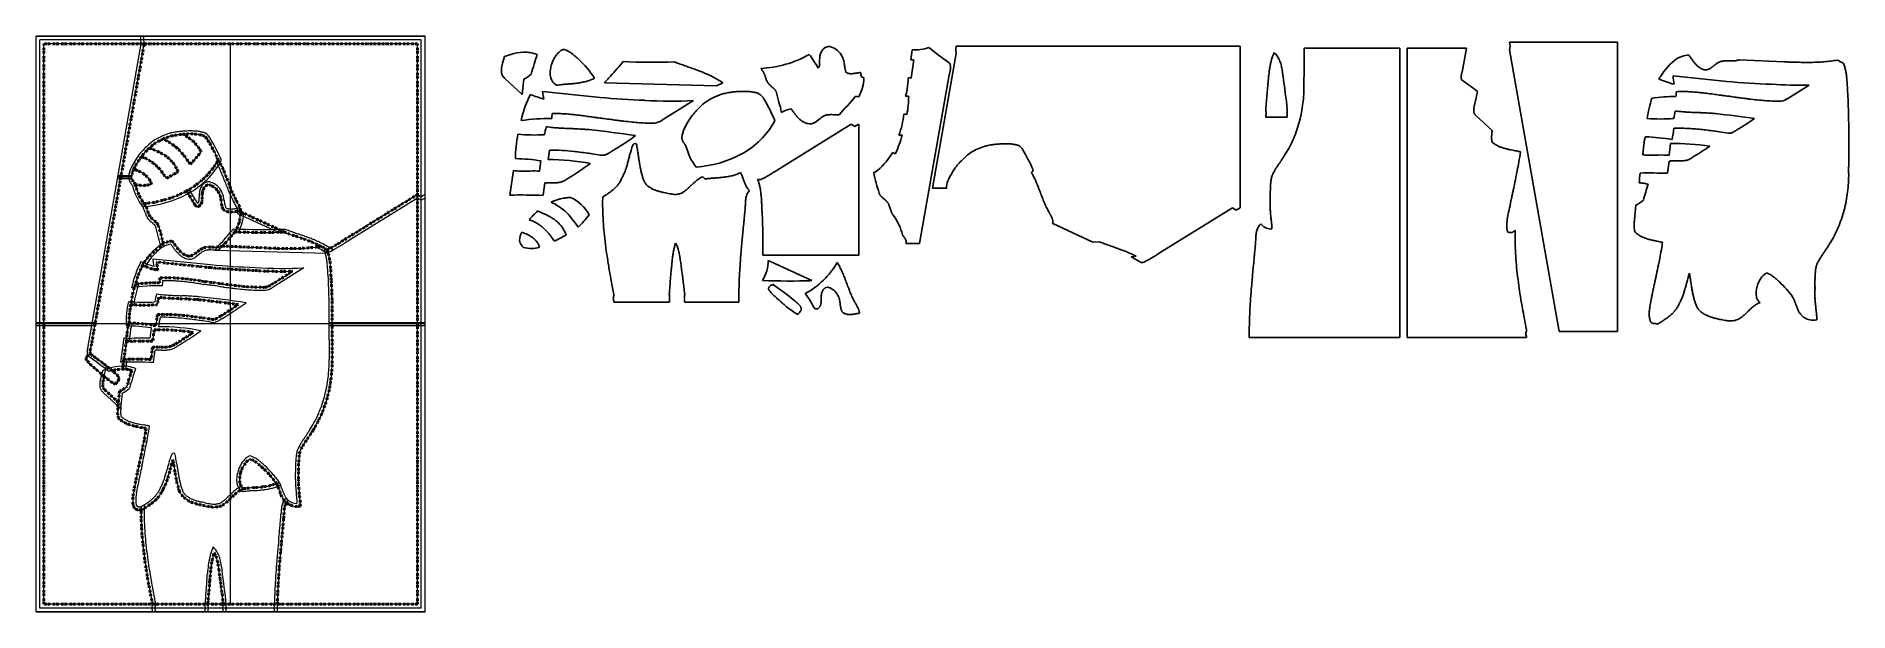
# Model space of a CAD drawing. Header units: millimetres. Extents: x -1785 to 3064, y -1924 to -384.
import ezdxf

# ---------------------------------------------------------------- set-up
doc = ezdxf.new("R2010")
doc.units = ezdxf.units.MM
doc.linetypes.add('BORDER2', pattern=[22.225, 6.35, -3.175, 6.35, -3.175, 0, -3.175])
doc.layers.get('0').update_dxf_attribs({"color": 3, "linetype": 'BORDER2', "lineweight": 50, "true_color": 0x00ff00})
for name, color, linetype, lineweight, true_color in [('1', 7, 'Continuous', 0, 0xffffff), ('2', 2, 'Continuous', 0, 0xffff00), ('3', 253, 'Continuous', 0, 0xa0a0a4), ('4', 5, 'Continuous', 0, 0x0000ff), ('5', 30, 'Continuous', 0, 0xff7f00), ('6', 1, 'Continuous', 0, 0xff0000), ('7', 6, 'Continuous', 0, 0xff00ff), ('ALL', 4, 'Continuous', 25, 0x00ffff)]:
    doc.layers.add(name, color=color, linetype=linetype, lineweight=lineweight, true_color=true_color)

msp = doc.modelspace()

# ---------------------------------------------------------------- linework, layer by layer
for p, q in [((-1764.9, -1904.1), (-1764.9, -404.1)), ((-764.9, -404.1), (-1764.9, -404.1)), ((-1636.3, -1204.5), (-1495.8, -404.1)), ((-764.9, -1904.1), (-764.9, -404.1)), ((-1445.4, -659.1), (-1445.4, -659.1)), ((-1390.7, -647.7), (-1390.7, -647.7)), ((-1298.1, -715.6), (-1298.1, -715.6)), ((-1523.8, -739.6), (-1523.8, -739.6)), ((-1340.4, -804.2), (-1340.4, -804.2)), ((-764.9, -807.7), (-963.1, -930.2)), ((-1238.1, -854), (-1238.1, -851.3)), ((-1238.1, -851.3), (-1238.1, -854)), ((-1121.1, -908.1), (-1238.1, -854)), ((-1238.1, -854), (-1238.1, -854)), ((-1445, -938.6), (-1445, -938.6)), ((-1286.5, -945.5), (-1286.5, -945.5)), ((-1286.5, -945.5), (-1166.1, -950.7)), ((-1319.4, -1003.3), (-1463, -988.5)), ((-1463, -988.5), (-1463, -988.5)), ((-1155.9, -1048.6), (-1098.6, -1012.8)), ((-1543.7, -1199.6), (-1550.6, -1248.3)), ((-1469.5, -1169.7), (-1473.6, -1200.3)), ((-1469.5, -1169.7), (-1469.5, -1169.7)), ((-1473.7, -1216.7), (-1478.1, -1248.9)), ((-1603.3, -1294.9), (-1603.3, -1294.9)), ((-1565.3, -1363.8), (-1601.4, -1330.3)), ((-1562.2, -1334.2), (-1565.3, -1363.8)), ((-1445.3, -1595.6), (-1445.3, -1595.6)), ((-1238.3, -1551.6), (-1238.3, -1551.6)), ((-764.9, -1904.1), (-1764.9, -1904.1))]:
    msp.add_line(p, q)
for centre, radius, start, end in [((-1402.8, -763.7), 113, 112.1308, 134.2688), ((-1542.8, -852.5), 216.6, 51.728, 63.262), ((-1435.7, -740.8), 103.4, 27.4748, 65.7997), ((-1344.9, -668), 19.3, 29.3737, 72.5042), ((-1721.9, -901.6), 462.8, 23.7046, 31.6877), ((-1360, -816.1), 180.8, 142.6552, 154.9592), ((-1330.4, -846.3), 222.8, 132.7753, 141.0878), ((-1488.5, -776.9), 88.2, 19.8052, 44.074), ((-1584.6, -860.5), 250.3, 32.4146, 45.351), ((-1483.5, -610.2), 213.2, 297.9431, 330.3956), ((-1535.8, -553.8), 237, 313.2701, 324.0084), ((-1470.9, -766.7), 59.5, 152.8486, 174.2843), ((-1938.6, 196.8), 1084, 297.5749, 299.4569), ((-1499.9, -705.4), 77.9, 255.1347, 287.4311), ((-1382.1, -748.1), 141.6, 193.3135, 216.2177), ((-1518.6, -548.4), 284.3, 274.4787, 298.3483), ((-1622.3, -977.3), 298.2, 28.4962, 36.8199), ((-1333.3, -822), 41.7, 25.751, 72.809), ((-1353.2, -832.3), 7.54, 200.7521, 320.3233), ((-1337.4, -854.9), 99.3, 327.92, 0.5012), ((-3090, -1354.2), 1696.7, 14.1806, 15.8054), ((-2438.4, 99.6), 1555.3, 317.7854, 319.6424), ((-1181.5, 687.2), 1596.4, 267.4251, 272.1686), ((-1408.1, -1022.9), 92, 98.4137, 113.6284), ((-1272.4, -1415.1), 531.1, 59.9652, 62.0044), ((-1141.9, -671), 314.8, 295.4487, 304.6086), ((-1245.7, -1119.7), 283, 154.3791, 165.2768), ((-1371.3, -667.5), 354.4, 248.5482, 255.5363), ((-3038.8, -1224.2), 1593.3, 7.7047, 8.5069), ((-1101.2, 1502), 2514.8, 265.0217, 267.758), ((-1129, 35.7), 1049, 266.139, 271.6597), ((-1275, -1132.2), 258.6, 160.9389, 173.3645), ((-1453.8, -1564.6), 521, 90.1606, 97.2375), ((75.5, -1206.7), 1539.5, 173.4329, 173.9191), ((-1180.6, -1015.2), 41.6, 281.2105, 306.5653), ((-1287.5, -1150.7), 249.2, 168.7927, 180.0895), ((-1495.5, -617.6), 486.1, 265.7052, 274.0229), ((-894.6, -1220.6), 578.9, 166.1911, 168.2252), ((-1662.3, -4053.9), 2981.1, 81.947, 83.9785), ((-1780.4, -325.3), 943.8, 301.145, 304.5819), ((-1559.7, -1713.2), 562.6, 80.3249, 87.6488), ((-767.5, -1253.3), 704, 169.7933, 172.2745), ((-1495, -586.2), 615.3, 265.453, 266.7334), ((-1495.8, -2332.3), 1132.3, 88.8784, 91.7333), ((-1453.4, -1729.2), 559.7, 80.8916, 91.6479), ((-1864.4, -455.5), 877.2, 301.0382, 304.7185), ((-2118.8, -1932.1), 846, 50.5686, 55.4911), ((-849.4, -1347.3), 708.1, 171.9661, 173.4891), ((-1526.8, -2835.6), 1587.4, 88.2419, 90.8592), ((-1425, -1067), 289.4, 231.9615, 239.0928), ((-1551.2, -1403.3), 128.3, 85.0595, 103.6457), ((-1616.8, -1269.9), 62.6, 313.5738, 326.1342), ((-849.4, -1347.3), 708.1, 173.4891, 174.1414), ((-813, -1518.5), 755.4, 161.4771, 164.8609), ((-1616.9, -1573.5), 307.8, 73.4709, 75.5718), ((-1600.5, -1253.3), 89.5, 295.3705, 310.6705), ((-1336.4, -1715), 235.9, 34.6043, 48.0034), ((-1087.4, -1597.6), 44.7, 233.7353, 281.8694), ((-4428.1, -2255.2), 3163.2, 6.3715, 8.0121)]:
    msp.add_arc(centre, radius, start, end)
for points, knots in [([(-1445.4, -659.1), (-1438.5, -656.2), (-1427.9, -651.7), (-1410.2, -648.3), (-1399.8, -647), (-1393.3, -646.5)], [0, 0, 0, 0, 22.453877, 34.458626, 53.842395, 53.842395, 53.842395, 53.842395]), ([(-1393.3, -646.5), (-1385.5, -645.8), (-1371.1, -645.2), (-1352.8, -646.2), (-1342.8, -648.7), (-1339.1, -649.6)], [53.842395, 53.842395, 53.842395, 53.842395, 77.3961, 97.004152, 108.419908, 108.419908, 108.419908, 108.419908])]:
    msp.add_open_spline(points, degree=3, knots=knots)
for points in [[(-1503.8, -706.4), (-1474.6, -715.9), (-1452.8, -738.7), (-1436.9, -764)], [(-1481.7, -682.8), (-1461.9, -691.6), (-1440.6, -699.6), (-1425.2, -715.6)], [(-1298.1, -715.6), (-1278.1, -746.3), (-1270.7, -782.9), (-1254, -815.4)], [(-1519.9, -780.7), (-1523.9, -774.4), (-1530, -768.7), (-1530.1, -760.8)], [(-1476.6, -779.8), (-1482.5, -757.7), (-1504.2, -746.9), (-1523.8, -739.6)], [(-1340.4, -804.2), (-1342.5, -815), (-1337.8, -829), (-1347.4, -837.1)], [(-1340.4, -804.2), (-1340, -794.2), (-1333.2, -779.5), (-1321, -782.2)], [(-1285.3, -846.7), (-1291.3, -833.2), (-1288.7, -817.2), (-1295.8, -803.9)], [(-1254, -815.4), (-1248.5, -827.2), (-1239.6, -838), (-1238.1, -851.3)], [(-1496.4, -831.8), (-1489.2, -840.3), (-1487.2, -851.3), (-1483.3, -861.4)], [(-1483.3, -861.4), (-1478.4, -874.5), (-1462, -878.7), (-1457.5, -892.1)], [(-1238.1, -851.3), (-1253.4, -852.7), (-1273.2, -859.9), (-1285.3, -846.7)], [(-1023.2, -946.2), (-1054.4, -930.2), (-1088.5, -920.9), (-1121.1, -908.1)], [(-1445, -938.6), (-1465.5, -956.2), (-1487.4, -973.3), (-1500.9, -997.3)], [(-1421.6, -931.8), (-1410.5, -946.4), (-1400.6, -964.3), (-1382.6, -971.2)], [(-1347.8, -956.8), (-1358.1, -963.7), (-1368.9, -976.4), (-1382.6, -971.2)], [(-1286.5, -945.5), (-1306.6, -952.6), (-1330.6, -941.6), (-1347.8, -956.8)], [(-1023.2, -946.2), (-1070.3, -954.5), (-1118.4, -952.5), (-1166.1, -950.7)], [(-1006.6, -955.3), (-996.8, -981.9), (-997.2, -1010.6), (-995.6, -1038.4)], [(-1336.1, -1040), (-1375.1, -1034.7), (-1414.4, -1028.6), (-1453.8, -1030.6)], [(-1172.6, -1056), (-1227.5, -1056.7), (-1281.7, -1046.7), (-1336.1, -1040)], [(-995.6, -1038.4), (-991.5, -1108.6), (-993.4, -1179), (-993.1, -1249.3)], [(-1349.6, -1089.3), (-1385.3, -1085.8), (-1421.3, -1087), (-1456.9, -1082.4)], [(-1536.7, -1151.1), (-1541.9, -1166.7), (-1541.8, -1183.4), (-1543.7, -1199.6)], [(-1460.4, -1128.5), (-1412.1, -1127.1), (-1364, -1134.1), (-1316.4, -1141.4)], [(-1316.4, -1141.4), (-1307.2, -1143.9), (-1299.6, -1137.3), (-1292.3, -1133)], [(-1639.5, -1234.9), (-1643.1, -1224.8), (-1637.4, -1214.5), (-1636.3, -1204.5)], [(-1473.7, -1216.7), (-1453.3, -1213.2), (-1429.7, -1221.1), (-1412.2, -1207.1)], [(-1649.8, -1251), (-1655.2, -1243.3), (-1646.7, -1236.3), (-1639.5, -1234.9)], [(-1603.3, -1294.9), (-1618.5, -1279.9), (-1636.6, -1267.8), (-1649.8, -1251)], [(-1044.3, -1438), (-1008.5, -1382), (-993, -1315.2), (-993.1, -1249.3)], [(-1601.4, -1330.3), (-1611.7, -1321.2), (-1605.5, -1306.2), (-1603.3, -1294.9)], [(-1564.8, -1304.8), (-1561.2, -1292.9), (-1574.5, -1285.8), (-1581.5, -1278.6)], [(-1564, -1406.7), (-1570.2, -1393.4), (-1565.8, -1377.9), (-1565.3, -1363.8)], [(-1490.9, -1433.7), (-1516.1, -1428.3), (-1544.7, -1425.5), (-1564, -1406.7)], [(-1490.9, -1433.7), (-1499.9, -1491.6), (-1514.6, -1548.6), (-1525, -1606.3)], [(-1044.3, -1438), (-1055.7, -1457.4), (-1070.7, -1474.9), (-1079.5, -1495.7)], [(-1079.5, -1495.7), (-1084.9, -1520.2), (-1082.7, -1545.6), (-1083.3, -1570.4)], [(-1445.3, -1595.6), (-1431.3, -1571.1), (-1427.8, -1542.9), (-1419, -1516.5)], [(-1401.4, -1601.9), (-1411.3, -1574.5), (-1414.6, -1545.2), (-1419, -1516.5)], [(-1238.3, -1551.6), (-1233.3, -1537.8), (-1226.2, -1522.8), (-1212.8, -1515.6)], [(-1178.5, -1539.7), (-1188.8, -1530.3), (-1199.2, -1519.9), (-1212.8, -1515.6)], [(-1504, -1652.1), (-1480.4, -1638.2), (-1455.7, -1622.3), (-1445.3, -1595.6)], [(-1229.8, -1594.8), (-1254.3, -1603.7), (-1267.2, -1629), (-1290, -1640.5)], [(-1238.3, -1551.6), (-1241.8, -1565.9), (-1243.6, -1585.3), (-1229.8, -1594.8)], [(-1229.8, -1594.8), (-1200.6, -1590.5), (-1170, -1592.5), (-1142.2, -1581)], [(-1113.9, -1633.6), (-1131.2, -1621.2), (-1132.8, -1598.6), (-1142.2, -1581)], [(-1078.3, -1641.3), (-1078.6, -1617.6), (-1084.1, -1594.2), (-1083.3, -1570.4)], [(-1522.8, -1645.9), (-1528.7, -1633.6), (-1526.8, -1619.4), (-1525, -1606.3)], [(-1504, -1652.1), (-1510.3, -1650.4), (-1519.5, -1653), (-1522.8, -1645.9)], [(-1344.1, -1638.5), (-1366.2, -1633.3), (-1392.1, -1624.9), (-1401.4, -1601.9)], [(-1290, -1640.5), (-1307.4, -1647.7), (-1326.5, -1642), (-1344.1, -1638.5)], [(-1123, -1674.4), (-1121.4, -1661.6), (-1123.1, -1647.9), (-1117.8, -1635.9)], [(-1473.9, -1904.1), (-1490.2, -1821), (-1504.9, -1737), (-1504, -1652.1)], [(-1139.6, -1904.1), (-1138.8, -1827.3), (-1129.7, -1750.8), (-1123, -1674.4)], [(-1320.8, -1841.3), (-1318, -1816.1), (-1317.2, -1790.4), (-1309, -1766.2)], [(-1309, -1766.2), (-1299.9, -1780.6), (-1298.8, -1798), (-1295.7, -1814.3)], [(-1320.8, -1841.3), (-1322.5, -1862.2), (-1324.2, -1883.2), (-1325.8, -1904.1)]]:
    msp.add_open_spline(points, degree=3)
at = {"layer": '1'}
for p, q in [((-1307.2, -956.2), (-1007, -964.4)), ((-1007, -964.4), (-990.5, -956.1)), ((-1472.4, -979.5), (-1318.7, -995.3)), ((-1068.6, -1003.5), (-1151.4, -1055.2)), ((-1550.6, -1191), (-1559.8, -1256.5)), ((-1477, -1164.9), (-1480.6, -1192.1)), ((-1471.1, -1257.1), (-1466.6, -1223.9))]:
    msp.add_line(p, q, dxfattribs=at)
for centre, radius, start, end in [((-1330.4, -846.3), 230.8, 132.8009, 141.1149), ((-1402.8, -763.7), 121, 112.1571, 134.2191), ((-1191.5, -1259.7), 660.1, 112.2556, 112.9099), ((-1377.2, -806), 169.9, 110.9331, 112.2556), ((-1387.1, -780), 142, 108.2606, 110.9331), ((-1402.4, -733.6), 93.2, 104.9075, 108.2606), ((-1402.3, -734.2), 93.8, 101.6114, 104.9075), ((-1384.1, -822.8), 184.2, 99.3113, 101.6114), ((-1370.7, -904.1), 266.6, 97.1421, 99.3113), ((-1371.9, -895), 257.4, 94.9332, 97.1421), ((-1372.3, -890.2), 252.6, 92.1445, 94.9332), ((-1372.6, -880.9), 243.3, 89.3011, 92.1445), ((-1372.2, -845.2), 207.6, 87.7493, 89.3011), ((-1369.6, -778.4), 140.8, 85.8468, 87.7493), ((-1368.2, -760), 122.3, 83.2272, 85.8468), ((-1365.2, -734), 96.1, 80.244, 83.2272), ((-1365.4, -735.5), 97.7, 78.6241, 80.244), ((-1375.5, -785.4), 148.6, 77.3303, 78.6241), ((-1381.7, -813.2), 177.1, 76.6859, 77.3303), ((-1498.8, -1308.1), 685.7, 76.3433, 76.6859), ((-1344.9, -668), 27.3, 29.7408, 73.1175), ((-1721.9, -901.6), 470.8, 23.22, 31.6697), ((-1360, -816.1), 188.8, 142.622, 154.9155), ((-1483.5, -610.2), 221.2, 297.9431, 331.4375), ((-1470.9, -766.7), 67.5, 152.9763, 175.0154), ((-1512, -760), 26.2, 181.8838, 200.4628), ((-1509, -758.9), 29.3, 200.4628, 207.1506), ((-1496.7, -752.6), 43.2, 207.1506, 212.3593), ((-1489.7, -748.1), 51.4, 212.3593, 214.8321), ((-1377.9, -670.4), 187.6, 214.8321, 217.177), ((-1382.1, -748.1), 149.6, 193.7709, 217.9263), ((-1518.6, -548.4), 292.3, 273.616, 298.3483), ((-2438.4, 99.6), 1547.3, 317.6349, 319.6205), ((-1337.4, -854.9), 91.3, 328.2762, 330.8129), ((-1181.5, 687.2), 1588.4, 267.2522, 272.2293), ((-934.2, -433.8), 501.8, 248.2921, 249.6843), ((-733.7, 107.7), 1079.2, 249.6843, 250.5068), ((-120.3, 1840.3), 2917.2, 250.5068, 250.7643), ((-1587, -2362.9), 1534.5, 70.2708, 70.7643), ((-1348, -1696.3), 826.4, 69.2105, 70.2708), ((-2438.4, 99.6), 1547.3, 316.9773, 317.6349), ((-1214.9, -1345.9), 451.6, 67.7703, 69.2105), ((-1186.8, -1277.1), 377.2, 65.5701, 67.7703), ((-1145.6, -1186.4), 277.6, 63.5559, 65.5701), ((-1145.6, -1186.4), 277.6, 56.0288, 63.5559), ((-1245.7, -1119.7), 291, 152.898, 167.6194), ((-1371.3, -667.5), 346.4, 247.3348, 253.5453), ((-3038.8, -1224.2), 1585.3, 8.1436, 8.8798), ((-1101.2, 1502), 2506.8, 265.0231, 267.7606), ((-1129, 35.7), 1041, 266.1328, 273.3236), ((-1453.8, -1564.6), 513, 89.3581, 98.538), ((75.5, -1206.7), 1531.5, 173.6893, 174.1893), ((-1438.5, -1332.9), 294.6, 90.2524, 91.5927), ((-1438.2, -1400.8), 362.6, 87.85, 90.2524), ((-1439.9, -1447.5), 409.3, 85.9743, 87.85), ((-1450.4, -1596.3), 558.5, 84.3645, 85.9743), ((-1461.1, -1704.9), 667.6, 83.2834, 84.3645), ((-1519.8, -2203.2), 1169.4, 82.4645, 83.2834), ((-1578.6, -2647.7), 1617.7, 82.2506, 82.4645), ((-1813.2, -4371.9), 3357.8, 82.102, 82.2506), ((-2499.1, -9315.8), 8349.1, 82.05137, 82.10203), ((-614.8, 4179.6), 5277.3, 262.0514, 262.1324), ((-1512.9, -2483.6), 1446.3, 82.6618, 83.0207), ((-1628, -3377.4), 2347.5, 82.3818, 82.6618), ((-1668.6, -3680.9), 2653.8, 82.2539, 82.3818), ((-3484, -17027.3), 16123, 82.20198, 82.25391), ((-273.4, 6417.1), 7540.1, 262.20198, 262.30172), ((-956.8, 1361.4), 2438.6, 262.3017, 262.4773), ((-1015, 920.5), 1993.8, 262.4773, 262.8048), ((-1099.9, 247.5), 1315.4, 262.8048, 263.2084), ((-1132.6, -26.7), 1039.3, 263.2084, 264.4739), ((-1167.5, -387.6), 676.7, 264.4739, 266.0455), ((-1174, -480.9), 583.2, 266.0455, 268.2237), ((-1178, -610.1), 453.9, 268.2237, 270.7866), ((-1180.6, -1015.2), 49.6, 280.3271, 306.1832), ((-1287.5, -1150.7), 257.2, 167.199, 181.8104), ((-1495.5, -617.6), 478.1, 264.8683, 273.3029), ((-894.6, -1220.6), 586.9, 165.4874, 167.6298), ((-1411.9, -728.1), 349.2, 261.6007, 264.7047), ((-1395.8, -555.1), 522.9, 264.7047, 266.2978), ((-1388, -434.1), 644.2, 266.2978, 267.1878), ((-1332.6, 694.2), 1773.8, 267.1878, 267.7261), ((-1097, 6627.4), 7711.7, 267.72613, 267.77599), ((-1515.7, -4154.9), 3078.7, 87.6506, 87.776), ((-1460.2, -2802.7), 1725.4, 87.3938, 87.6506), ((-1425.5, -2040.5), 962.4, 87.0494, 87.3938), ((-1413.1, -1799.6), 721.1, 85.8339, 87.0494), ((-1392.7, -1518.4), 439.2, 84.265, 85.8308), ((-1662.3, -4053.9), 2989.1, 81.5615, 83.9785), ((-1780.4, -325.3), 951.8, 301.1417, 305.7961), ((-1559.7, -1713.2), 554.6, 81.4163, 88.4286), ((-767.5, -1253.3), 696, 170.2886, 172.4198), ((-1453.4, -1729.2), 567.7, 78.9487, 90.4091), ((-1463.7, -1862.9), 727.1, 84.1024, 89.2061), ((-1475.3, -1975.5), 840.3, 82.9992, 84.1024), ((-1525, -2380.3), 1248.1, 82.0926, 82.9992), ((-1564.4, -2664), 1534.5, 81.5772, 82.0926), ((-1923.6, -5089.9), 3986.9, 81.2624, 81.5772), ((-1312.4, -1126.3), 23.7, 256.2769, 267.097), ((-1312.3, -1125.7), 24.2, 267.097, 278.8401), ((-1312.7, -1123.6), 26.4, 278.8401, 288.009), ((-1315.8, -1114.1), 36.3, 288.009, 295.394), ((-1319.2, -1106.9), 44.4, 295.394, 299.4626), ((-1344.5, -1062.1), 95.8, 299.4626, 302.0809), ((-1407.4, -961.7), 214.3, 302.0809, 302.5387), ((-1064.7, -1498.9), 422.9, 122.3195, 122.5387), ((-1216.1, -1259.6), 139.8, 121.5501, 122.3195), ((-1259.6, -1188.7), 56.6, 120.334, 121.5501), ((-1495, -586.2), 607.3, 264.7427, 266.7004), ((-1495.8, -2332.3), 1140.3, 89.2374, 91.7157), ((-1864.4, -455.5), 885.2, 301.0702, 305.9612), ((-1526.8, -2835.6), 1579.4, 87.9806, 91.1984), ((-1461.4, -1297.2), 73.5, 93.1491, 94.1103), ((-1460.4, -1314.5), 90.8, 91.1737, 93.1491), ((-1458.9, -1390.2), 166.5, 89.6875, 91.1737), ((-1460.1, -1618.8), 395.1, 88.56, 89.6875), ((-1445.4, -1033), 190.8, 268.56, 271.0467), ((-1444.1, -1103.1), 120.8, 271.0467, 273.2749), ((-1441.9, -1141.9), 81.8, 273.2749, 276.0283), ((-1440.7, -1152.9), 70.8, 276.0283, 279.8925), ((-1438.1, -1167.7), 55.8, 279.8925, 284.3257), ((-1436.9, -1172.3), 51, 284.3257, 289.8076), ((-1434.9, -1177.9), 45.1, 289.8076, 295.7123), ((-1434.3, -1179.1), 43.7, 295.7123, 302.0819), ((-1434.3, -1179.2), 43.6, 302.0819, 307.7451)]:
    msp.add_arc(centre, radius, start, end, dxfattribs=at)
at = {"layer": '2'}
for p, q in [((-1230.1, -857.7), (-1238, -854)), ((-1347, -966.1), (-1359.7, -975.8)), ((-1559.1, -1380.5), (-1606.9, -1336.2)), ((-1554.7, -1339.3), (-1559.1, -1380.5))]:
    msp.add_line(p, q, dxfattribs=at)
for centre, radius, start, end in [((-1323.8, -794), 20.1, 106.2447, 116.1937), ((-1323.9, -793.4), 19.6, 96.0489, 106.2447), ((-1323.9, -793.7), 19.9, 86.3865, 96.0489), ((-1324, -795.6), 21.8, 76.5151, 86.3865), ((-1333.3, -822), 49.7, 25.939, 73.1543), ((-1518.6, -548.4), 284.3, 272.5723, 299.9747), ((-1622.3, -977.3), 306.2, 28.4415, 36.6187), ((-1373.2, -820.9), 24.1, 351.0776, 354.5534), ((-1389.6, -819.3), 40.6, 354.5534, 357.3767), ((-1239.7, -813), 109.4, 178.4785, 179.9116), ((-1142.1, -813.2), 207, 179.9116, 180.5362), ((-1401.8, -818.8), 52.8, 357.3767, 359.0343), ((-1289.8, -811.7), 59.2, 176.4622, 178.4785), ((-1674.4, -818.2), 325.3, 0.1633, 0.5362), ((-1472, -817.6), 123, 359.0343, 0.1633), ((-1300.2, -811), 48.8, 170.6888, 176.4622), ((-1313.1, -805.3), 35.3, 169.4024, 176.4806), ((-1307.2, -806.4), 41.3, 161.8818, 169.4024), ((-1308.5, -806), 40, 153.9586, 161.8818), ((-1314.7, -803), 33.1, 145.0086, 153.9586), ((-1317.4, -801.1), 29.7, 139.2341, 145.0086), ((-1320.5, -798.4), 25.6, 132.8225, 139.2341), ((-1321.8, -797), 23.8, 124.9078, 132.8225), ((-1323.4, -794.8), 21, 116.1937, 124.9078), ((-1327.2, -820.7), 43.6, 20.0092, 27.8853), ((-1342.1, -826.1), 59.5, 13.2781, 20.0092), ((-1355, -829.1), 72.8, 11.0711, 13.2781), ((-1386, -835.2), 104.3, 9.2613, 11.0711), ((-1408.3, -838.8), 126.9, 8.2314, 9.2613), ((-1588.4, -864.9), 308.9, 7.5839, 8.2314), ((1056.6, -512.7), 2359.4, 187.5839, 187.6934), ((-1382.7, -747.3), 149.6, 214.6407, 217.9263), ((-1529.2, -858.2), 34.1, 27.7289, 33.5683), ((-1535.5, -861.5), 41.3, 23.5758, 27.7289), ((-1564, -873.9), 72.3, 20.3238, 23.5758), ((-1575.9, -878.3), 85.1, 18.839, 20.3238), ((-1982.7, -1017.1), 514.9, 18.2125, 18.839), ((-1222.5, -767), 285.4, 198.2125, 199.2928), ((-1403.8, -830.5), 93.3, 199.2928, 201.2136), ((-1463.4, -853.9), 29.3, 200.6551, 207.2253), ((-1461.2, -852.8), 31.7, 207.2253, 213.5427), ((-1459.3, -851.5), 34.1, 213.5427, 218.7389), ((-1358.1, -824.5), 8.58, 306.2961, 318.0564), ((-1357.4, -825.2), 7.63, 318.0564, 325.8893), ((-1357.7, -825), 7.91, 325.8893, 333.4332), ((-1359.7, -824), 10.2, 333.4332, 340.4831), ((-1361.7, -823.3), 12.3, 340.4831, 346.1609), ((-1368.3, -821.7), 19.1, 346.1609, 351.0776), ((-1171.4, -813.7), 111.2, 187.6934, 188.1813), ((-1147.5, -810.3), 135.4, 188.1813, 189.4372), ((-1206.8, -820.1), 75.3, 189.4372, 191.0852), ((-1220, -822.7), 61.8, 191.0852, 198.2283), ((-1268.8, -831.8), 14.3, 225.9177, 245.7878), ((-1267.7, -829.5), 16.8, 245.7878, 253.1491), ((-1267.1, -827.2), 19.1, 253.1491, 259.3042), ((-1265.7, -820.1), 26.4, 259.3042, 264.7667), ((-1265.2, -814.9), 31.6, 264.7667, 268.9048), ((-1265, -800.4), 46.1, 268.9048, 272.4448), ((-1265.4, -790.5), 56, 272.4448, 274.9391), ((-1268.1, -758.7), 88, 274.9391, 276.9762), ((-1270.9, -736), 110.8, 276.9762, 278.1854), ((-1290.7, -598.6), 249.7, 278.1854, 279.0066), ((-1362.8, -143.6), 710.3, 279.0066, 279.254), ((-1198.6, -1151.6), 311, 98.6675, 99.254), ((-1220.8, -1005.5), 163.2, 97.3155, 98.6675), ((-1337.4, -854.9), 107.3, 330.3256, 358.4971), ((-1231.1, -925.4), 82.5, 96.086, 97.3155), ((-1270, -854), 32, 0.0071, 19.3711), ((-1452.6, -846.2), 42.6, 218.7389, 223.2515), ((-1447.9, -841.7), 49.1, 223.2515, 226.3598), ((-1429.7, -822.6), 75.5, 226.3598, 228.7848), ((-1421.4, -813.1), 88.1, 228.7848, 229.9124), ((-1217, -570.3), 405.4, 229.9124, 230.4186), ((-1636.6, -1077.9), 253.1, 49.692, 50.4186), ((-1516.3, -936), 67.1, 48.3371, 49.692), ((-1506.7, -925.3), 52.7, 45.6605, 48.3371), ((-1491, -909.2), 30.2, 42.286, 45.6605), ((-1486.7, -905.3), 24.4, 37.4913, 42.286), ((-1480.7, -900.7), 16.9, 32.0204, 37.4913), ((-1479, -899.6), 14.8, 25.5006, 32.0204), ((-1477.3, -898.8), 12.9, 19.4801, 25.5006), ((-3090, -1354.2), 1688.7, 13.8414, 15.7977), ((-2438.4, 99.6), 1555.3, 317.2437, 319.6424), ((-1181.5, 687.2), 1596.4, 267.4251, 267.7516), ((-1408.1, -1022.9), 84, 101.6, 120.1621), ((-814.1, -510), 747.4, 215.1747, 215.8637), ((-1116.6, -728.7), 374.1, 215.8637, 216.5023), ((-1257.6, -833), 198.7, 216.5023, 217.3871), ((-1284.2, -853.4), 165.3, 217.3871, 218.7772), ((-1320, -882.1), 119.3, 218.7772, 220.4296), ((-1336.8, -896.4), 97.2, 220.4296, 225.4141), ((-1358.4, -918.3), 66.5, 225.4141, 231.5714), ((-1283.3, -1049.6), 105.1, 125.8609, 127.3268), ((-1316.6, -1003.5), 48.1, 123.0992, 125.8609), ((-1326.8, -980.5), 23.7, 124.394, 132.9176), ((-1327.3, -979.7), 22.7, 117.0436, 124.394), ((-1326.8, -980.6), 23.8, 110.1717, 117.0436), ((-1324.8, -986), 29.5, 103.8497, 110.1717), ((-1323.7, -990.9), 34.5, 98.9472, 103.8497), ((-1321, -1008), 51.8, 94.8144, 98.9472), ((-1319.9, -1021.1), 65, 92.1548, 94.8144), ((-1317.6, -1080.3), 124.3, 90.179, 92.1548), ((-1317.8, -1030.3), 74.2, 89.4737, 90.179), ((-1352.6, -4815.7), 3859.8, 89.1671, 89.4737), ((-1363.3, -924.6), 58.5, 231.5714, 239.8736), ((-1367.3, -931.4), 50.6, 239.8736, 252.9134), ((-1374.8, -955.9), 25, 252.9134, 307.3269), ((-1545.3, -1319.7), 70.1, 169.6907, 172.0445), ((-1532, -1322.1), 83.6, 168.177, 169.6907), ((-1473.1, -1334.5), 143.8, 167.0472, 168.177), ((-1376.9, -1356.6), 242.5, 161.272, 167.0472), ((-1551.2, -1403.3), 136.3, 84.7781, 113.9456), ((-1551.2, -1403.3), 136.3, 84.7781, 90.7445), ((-1616.9, -1573.5), 315.8, 71.9603, 75.6912), ((-813, -1518.5), 747.4, 160.8504, 165.0447), ((-1570.6, -1316.5), 44.6, 174.8729, 178.8071), ((-1580.1, -1316.3), 35.1, 178.8071, 183.3822), ((-1583.5, -1316.5), 31.6, 183.3822, 189.3784), ((-1564.2, -1317.1), 51, 172.0445, 174.8729), ((-1588.3, -1317.3), 26.8, 189.3784, 196.107), ((-1589.8, -1317.7), 25.2, 196.107, 204.04), ((-1591.1, -1318.3), 23.9, 204.04, 212.3126), ((-1591, -1318.2), 24, 212.3126, 220.492), ((-1589.7, -1317.1), 25.7, 220.492, 228.262), ((-1600.5, -1253.3), 97.5, 298.047, 312.1489), ((-1137.7, -1576.4), 111.6, 165.9733, 169.6608), ((-1085.4, -1606.3), 170.4, 158.1347, 160.4566), ((-1134.3, -1586.7), 117.7, 155.4756, 158.1347), ((-1149, -1580), 101.6, 151.7599, 155.4756), ((-1170.6, -1568.4), 77, 147.4331, 151.7599), ((-1178.4, -1563.4), 67.8, 141.6798, 147.4331), ((-1189.1, -1554.9), 54.1, 135.1238, 141.6798), ((-1192.6, -1551.5), 49.3, 127.0026, 135.1238), ((-1196, -1547), 43.6, 113.5721, 127.0026), ((-1230.8, -1568.3), 63.7, 60.3603, 74.1987), ((-1234.4, -1574.8), 71.2, 55.976, 60.3603), ((-1248.6, -1595.7), 96.5, 52.2713, 55.976), ((-1260.2, -1610.7), 115.4, 49.8865, 52.2713), ((-1319.1, -1680.7), 206.9, 48.1341, 49.8865), ((-1430, -1804.4), 373, 47.3058, 48.1341), ((-695, -1007.7), 710.9, 227.3058, 227.7263), ((-1336.5, -1715), 243.9, 32.3818, 48.0034), ((-1174.9, -1570.4), 73.9, 173.676, 179.2235), ((-1194.6, -1570.1), 54.3, 179.2235, 185.8473), ((-1202.7, -1571), 46.1, 185.8473, 195.4159), ((-1163.2, -1571.7), 85.7, 169.6608, 173.676), ((-1213.3, -1573.9), 35.1, 195.4159, 206.7783), ((-1215.4, -1574.9), 32.8, 206.7783, 213.6779), ((-1216.8, -1575.9), 31.1, 213.6779, 220.8244), ((-1216.9, -1575.9), 31, 220.8244, 228.0512), ((-1216.1, -1575.1), 32.1, 228.0512, 241.1918), ((-1102.5, -2877.9), 1281.7, 94.4341, 94.6813), ((-1362, 469.1), 2075.3, 274.4341, 274.5883), ((-1262.8, -768), 834.2, 274.5883, 275.0444), ((-1225, -1196.2), 404.3, 275.0444, 275.7028), ((-1217.9, -1267.2), 333, 275.7028, 276.7706), ((-1206.4, -1363.6), 236, 276.7706, 278.0456), ((-1202.4, -1391.9), 207.3, 278.0456, 279.7382), ((-1195.4, -1432.7), 166, 279.7382, 281.6397), ((-1191, -1454.1), 144.1, 281.6397, 286.6365), ((-1181.9, -1484.6), 112.3, 286.6365, 297.2741), ((-1198.4, -1804.8), 204.3, 97.1555, 99.3477), ((-1188, -1887.2), 287.3, 95.9868, 97.1555), ((-1181.7, -1948), 348.5, 95.232, 95.9868), ((-1153.1, -2259.7), 661.5, 94.6813, 95.232)]:
    msp.add_arc(centre, radius, start, end, dxfattribs=at)
at = {"layer": '3'}
for p, q in [((-1784.9, -384.1), (-1495.8, -384.1)), ((-1784.9, -1924.1), (-1784.9, -384.1)), ((-1497.5, -394.1), (-1495.8, -384.1)), ((-1636.3, -1204.5), (-1495.8, -404.1)), ((-1497.5, -394.1), (-1495.8, -404.1)), ((-764.9, -807.7), (-963.1, -930.2)), ((-764.9, -807.7), (-754.9, -813.8)), ((-744.9, -807.7), (-754.9, -813.8)), ((-744.9, -1924.1), (-744.9, -807.7)), ((-1015.2, -955.3), (-1006.6, -955.3)), ((-1784.9, -1150.1), (-1627.5, -1150.1)), ((-1784.9, -1158.1), (-1627.5, -1158.1)), ((-1000.9, -1150.1), (-744.9, -1150.1)), ((-1000.9, -1158.1), (-744.9, -1158.1)), ((-1639.5, -1234.9), (-1631.8, -1240.2)), ((-1603.3, -1294.9), (-1597.2, -1266)), ((-1557.8, -1370.8), (-1601.4, -1330.3)), ((-1784.9, -1924.1), (-1465.7, -1924.1)), ((-1333.8, -1924.1), (-1276.4, -1924.1)), ((-1147.6, -1924.1), (-1147.6, -1904.1)), ((-1147.6, -1924.1), (-744.9, -1924.1))]:
    msp.add_line(p, q, dxfattribs=at)
for centre, radius, start, end in [((-1118.7, -997), 111.6, 15.6345, 21.9408), ((-1146.2, -1004.7), 140.1, 11.3471, 15.6345), ((-1141.9, -671), 314.8, 295.4487, 304.6086), ((-1167.3, -1009), 161.7, 8.1244, 11.3471), ((-1243.3, -1019.8), 238.4, 5.4503, 8.1244), ((-1299.7, -1025.2), 295, 3.8573, 5.4503), ((-1675.4, -1050.5), 671.6, 2.7936, 3.8573), ((-3160.1, -1123), 2158.1, 2.5153, 2.7936), ((-230.4, -994.3), 774.4, 182.5153, 183.3173), ((-2288.7, -1113.6), 1287.4, 2.2404, 3.3173), ((-2698.8, -1129.6), 1697.7, 1.2939, 2.2404), ((-2993.9, -1136.3), 1992.9, 0.6279, 1.2939), ((-4206.2, -1149.6), 3205.3, 0.1023, 0.6279), ((-21252.4, -1109.2), 20251.6, 359.75293, 359.85746), ((-4685.7, -1150.4), 3684.8, 359.8575, 0.1023), ((-1832.4, -1163.9), 200.5, 345.5307, 346.0841), ((-1722, -1191.2), 86.7, 346.0841, 349.2043), ((-1671.7, -1200.8), 35.5, 349.2043, 354.0808), ((10033.9, -1244.1), 11035, 179.75293, 179.92899), ((-1611.7, -1227.9), 29, 172.2793, 178.7242), ((-1616.8, -1227.8), 23.9, 178.7242, 188.502), ((-1586.1, -1231.4), 54.8, 167.5889, 172.2793), ((-1621.4, -1228.5), 19.3, 188.502, 199.4002), ((-1562.7, -1236.6), 78.8, 166.4654, 167.5889), ((-2095.3, -1899.3), 805.7, 51.8111, 55.5475), ((-1465.2, -1260), 179.1, 165.7202, 166.4654), ((-1071.2, -1360.3), 585.6, 165.5307, 165.7202), ((-1408, -1249.7), 406.9, 356.5954, 0.0563), ((2420.1, -1234.7), 3421.3, 179.929, 180.2452), ((-1545.3, -1319.7), 62.1, 169.6907, 172.0445), ((-1532, -1322.1), 75.6, 168.177, 169.6907), ((-1473.1, -1334.5), 135.8, 167.0472, 168.177), ((-1376.9, -1356.6), 234.5, 166.4759, 167.0472), ((-2197.5, -1159.2), 609.5, 346.4759, 346.6957), ((-1775.1, -1259.1), 175.4, 346.6957, 347.6362), ((-1670.2, -1282.1), 68.1, 347.6362, 349.1458), ((-1376.3, -1252.3), 375.1, 349.2789, 353.0461), ((-1388, -1250.9), 386.9, 353.0461, 356.5954), ((-1570.6, -1316.5), 36.6, 174.8729, 178.8071), ((-1580.1, -1316.3), 27.1, 178.8071, 183.3822), ((-1583.5, -1316.5), 23.6, 183.3822, 189.3784), ((-1564.2, -1317.1), 43, 172.0445, 174.8729), ((-1588.3, -1317.3), 18.8, 189.3784, 196.107), ((-1589.8, -1317.7), 17.2, 196.107, 204.04), ((-1591.1, -1318.3), 15.9, 204.04, 212.3126), ((-1591, -1318.2), 16, 212.3126, 220.492), ((-1589.7, -1317.1), 17.7, 220.492, 228.262), ((-1339.4, -1260.2), 337.3, 341.199, 345.3826), ((-1351.8, -1257), 350.1, 345.3826, 349.2789), ((-1488.7, -1389.6), 70.6, 176.9312, 181.4017), ((-1520.7, -1390.4), 38.5, 181.4017, 187.2121), ((-1462.8, -1391), 96.5, 175.6293, 176.9312), ((-1395.1, -1396.2), 164.4, 174.6155, 175.6293), ((-1528.3, -1391.4), 30.9, 187.2121, 200.0002), ((-1374.5, -1398.1), 185.1, 174.1605, 174.6155), ((-329.4, -1505), 1235.7, 173.9812, 174.1605), ((-2083.3, -1320.1), 528, 353.9812, 354.4886), ((-1519.1, -1360.3), 56.5, 227.4476, 234.7223), ((-1306.5, -1272.3), 302.2, 332.2179, 336.8614), ((-1316.6, -1268), 313.2, 336.8614, 341.199), ((-1517.4, -1357.9), 59.4, 234.7223, 238.7981), ((-1513, -1350.6), 68, 238.7981, 242.6371), ((-1510.3, -1345.4), 73.8, 242.6371, 245.9494), ((-1504, -1331.2), 89.4, 245.9494, 248.9853), ((-1500.4, -1321.8), 99.5, 248.9853, 251.4725), ((-1491.7, -1295.9), 126.8, 251.4725, 253.6933), ((-1486.6, -1278.5), 144.9, 253.6933, 255.4049), ((-1472.8, -1225.6), 199.6, 255.4049, 256.8739), ((-1464, -1187.6), 238.6, 256.8739, 257.8771), ((-1429.5, -1027), 402.9, 257.8771, 258.6544), ((-1430, -1029.4), 400.4, 258.6544, 258.9831), ((-698.2, 2729.1), 4229.5, 258.9831, 259.0852), ((-1682, -2372.5), 966.1, 78.7145, 79.0852), ((-1561, -1766.3), 347.9, 76.8472, 78.7145), ((-2433.3, -1286.8), 961.8, 349.9468, 351.5916), ((-1799.3, -951.2), 890.6, 325.5715, 326.1115), ((-1382.3, -1231.3), 388.2, 326.1115, 327.5488), ((-1213.6, -1338.6), 188.4, 327.5488, 329.6362), ((-1290.3, -1280.8), 284, 327.4008, 332.2179), ((-5490.1, -673.3), 4079.7, 347.9966, 348.3726), ((-3169.4, -1150.8), 1710.4, 348.3726, 348.9541), ((-2861.5, -1210.9), 1396.7, 348.9541, 349.9468), ((-951.3, -1523.8), 139.2, 167.3541, 171.4723), ((-975.1, -1539.5), 121.2, 153.279, 157.5697), ((-937, -1558.7), 163.8, 149.9172, 153.279), ((-908.8, -1575.1), 196.5, 147.7646, 149.9172), ((-759.3, -1669.3), 373.2, 146.2182, 147.7646), ((-439.2, -1883.5), 758.3, 145.5715, 146.2182), ((4531.4, -2828.4), 6170.9, 167.9799, 168.09988), ((12831, -4595.6), 14656.5, 167.93691, 167.9799), ((-11840.5, 676.9), 10572.1, 347.93691, 347.99658), ((-659.9, -1540.3), 431.4, 179.0086, 179.5651), ((-391.3, -1542.3), 700, 179.5651, 180.0005), ((-322.3, -1542.3), 769, 180.0005, 180.1945), ((4202.2, -1527), 5293.5, 180.1945, 180.2682), ((-758.6, -1538.6), 332.6, 177.1588, 179.0086), ((-881.4, -1532.5), 209.7, 174.8117, 177.1588), ((-911.4, -1529.8), 179.5, 171.4723, 174.8117), ((-275.4, -1831.6), 1261.8, 168.9226, 169.7716), ((637.2, -2010.3), 2191.7, 168.2712, 168.9226), ((1450, -2179), 3021.9, 168.0999, 168.2712), ((-937.9, -1574.9), 153.5, 178.2379, 181.3908), ((-869.8, -1573.3), 221.6, 181.3908, 184.0016), ((-2282.1, -1557.3), 1190.9, 359.6869, 0.2682), ((-1433.9, -1562), 342.7, 358.6166, 359.6869), ((-821.4, -1569.9), 270.2, 184.0016, 185.4781), ((-389.4, -1528.5), 704.2, 185.4781, 186.3842), ((-1449.5, -1626.1), 69.3, 176.9196, 180.2121), ((-1462.1, -1626.1), 56.7, 180.2121, 185.0132), ((-1402.8, -1628.6), 116, 174.321, 176.9196), ((-1479.2, -1627.6), 39.5, 185.0132, 197.9108), ((-1379.2, -1630.9), 139.8, 173.0361, 174.321), ((-917.2, -1687.4), 605.2, 172.4227, 173.0361), ((-1512, -1638.2), 5, 197.9108, 265.0295), ((-1508, -1591.5), 51.9, 265.0295, 266.3626), ((-1504.1, -1531.3), 112.2, 266.3626, 266.9822), ((-1519.1, -1814.2), 171.1, 86.5255, 86.9822), ((-1513.2, -1717.7), 74.4, 86.3983, 86.5255), ((-1507.9, -1633.5), 10, 266.3983, 301.0128), ((-1703.7, -1307.8), 390, 301.0128, 301.6029), ((-1670.1, -1362.4), 325.9, 301.6029, 302.3448), ((-789, -1659.6), 707.1, 178.2298, 181.8459), ((-1016.4, -1661.9), 113.6, 173.1939, 176.2197), ((-1062.3, -1656.4), 67.4, 169.158, 173.1939), ((-1072.2, -1654.5), 57.3, 163.0977, 169.158), ((-1083.7, -1651), 45.3, 136.5109, 163.0977), ((-1083.7, -1651), 45.3, 152.7022, 163.0977), ((-1087.4, -1597.6), 36.7, 217.4045, 266.1116), ((-1089.7, -1631.2), 3, 266.1116, 4.0175), ((1519.9, -1314.9), 2625.3, 186.3842, 186.4815), ((-2431.9, -1763.8), 1351.9, 6.2943, 6.4815), ((-1806.6, -1694.8), 722.8, 5.8935, 6.2943), ((-1475, -1660.6), 389.4, 5.3499, 5.8935), ((-1373.1, -1651.1), 287.1, 4.0175, 5.3499), ((-662, -1655.5), 834.2, 181.8459, 184.0969), ((-7859.7, -1072.3), 6755.6, 354.64933, 354.78724), ((-5094.7, -1324.6), 3979.1, 354.7872, 354.9688), ((-1202.9, -1664.8), 72.5, 353.035, 355.8193), ((-1324.5, -1655.9), 194.4, 355.8193, 357.5133), ((-1675.5, -1640.6), 545.7, 357.5133, 357.7658), ((-448.1, -1688.5), 682.5, 177.5586, 177.7658), ((-825.5, -1672.4), 304.8, 177.0057, 177.5586), ((-975.2, -1664.6), 154.9, 176.2197, 177.0057), ((-579, -1649.5), 917.4, 184.0969, 185.9532), ((-343.9, -1625), 1153.7, 185.9532, 187.6099), ((8244.5, -2620.8), 9422.9, 174.58146, 174.80438), ((-101836.8, 7820.9), 101152.6, 354.581457, 354.594608), ((-6943, -1158.2), 5834.9, 354.59461, 354.64933), ((-183.6, -1603.6), 1315.5, 187.6099, 188.8689), ((-1019.8, -1840.9), 307.5, 170.8019, 172.8085), ((-1119.4, -1824.8), 206.6, 168.3375, 170.8019), ((-1145.7, -1819.3), 179.7, 164.9736, 168.3375), ((-1180.8, -1809.9), 143.4, 155.6138, 164.9736), ((-1353.4, -1794.4), 60.6, 25.9001, 46.152), ((-1364.3, -1799.7), 72.8, 20.0653, 25.9001), ((-1373.8, -1803.2), 82.9, 15.7679, 20.0653), ((-1411.2, -1813.8), 121.7, 12.281, 15.7679), ((-1438.2, -1819.6), 149.3, 10.3706, 12.281), ((-1682.8, -1864.4), 398, 9.2206, 10.3706), ((1380.1, -2000.5), 2530.5, 175.1935, 175.9154), ((1945.8, -2048), 3098.2, 174.8044, 175.1935), ((346.7, -1520.9), 1852.1, 188.8689, 189.9308), ((734, -1453), 2245.4, 189.9308, 190.6021), ((19176.7, -3507.7), 20573.2, 175.35203, 175.46706), ((-1824.7, -1784.9), 499, 353.6041, 354.0798), ((-1824.7, -1784.9), 499, 353.6179, 354.0798), ((-2210.3, -1744.9), 886.7, 354.0798, 354.4521), ((-2210.3, -1744.9), 886.7, 354.0798, 354.4274), ((-53074.8, 3107.5), 51982.1, 354.54922, 354.55893), ((-1649.1, -1799.7), 322.8, 354.4274, 354.5492), ((-271.6, -1922.1), 1060.1, 173.9079, 174.5589), ((-950.9, -1849.6), 376.9, 172.8085, 173.9079), ((-2976.4, -2074.4), 1708.5, 9.115, 9.2206), ((-647.9, -1700.8), 649.8, 189.115, 189.3881), ((-936.6, -1748.5), 357.1, 189.3881, 189.9538), ((-1099.8, -1777.2), 191.4, 189.9538, 190.7752), ((-1099.8, -1777.2), 191.4, 189.9538, 190.7193), ((-4428.1, -2255.2), 3171.2, 6.3553, 8.0121), ((523.8, -1939.3), 1672, 175.9154, 176.8043), ((2906.3, -1046.4), 4455.4, 190.6021, 191.0992), ((4374.7, -2334.2), 5724.7, 175.4671, 175.6913), ((-27.7, -1915.4), 1119.9, 178.0272, 179.4187), ((295.4, -1926.6), 1443.2, 176.8043, 178.0272), ((3460.1, -2871.2), 5019.9, 168.8926, 169.0089), ((3460.1, -957), 5019.9, 190.9911, 191.1074), ((5090.7, -1419.4), 6442.8, 184.31449, 184.40367), ((4419, -1470.7), 5769.2, 184.30878, 184.40838), ((4419, -2357.6), 5769.2, 175.59162, 175.69122), ((-4428.1, -1553.1), 3171.2, 353.4628, 353.6447), ((-4428.1, -2275.2), 3171.2, 6.3553, 6.5372), ((-4428.1, -2275.2), 3171.2, 6.3715, 6.5372)]:
    msp.add_arc(centre, radius, start, end, dxfattribs=at)
at = {"layer": '4'}
for p, q in [((-1505.6, -394.1), (-1503.9, -384.1)), ((-1503.9, -384.1), (-744.9, -384.1)), ((-744.9, -817.1), (-744.9, -384.1)), ((-1644.3, -1203.4), (-1503.9, -404.1)), ((-1505.6, -394.1), (-1503.9, -404.1)), ((-1567.2, -764.6), (-1529.5, -764.6)), ((-1566.5, -760.6), (-1530.1, -760.6)), ((-1565.8, -756.6), (-1529.5, -756.6)), ((-764.9, -817.1), (-958.7, -936.9)), ((-764.9, -817.1), (-754.9, -823.2)), ((-744.9, -817.1), (-754.9, -823.2)), ((-1138.9, -908.7), (-1245.6, -859.4)), ((-1138.9, -908.7), (-1121.1, -908.1)), ((-1448, -948.9), (-1443, -946.4)), ((-1543.7, -1199.6), (-1550.6, -1248.3))]:
    msp.add_line(p, q, dxfattribs=at)
for centre, radius, start, end in [((-1402.8, -763.7), 113, 112.1308, 134.2688), ((-1191.5, -1259.7), 652.1, 112.2556, 112.9145), ((-1377.2, -806), 161.9, 110.9331, 112.2556), ((-1387.1, -780), 134, 108.2606, 110.9331), ((-1402.4, -733.6), 85.2, 104.9075, 108.2606), ((-1402.3, -734.2), 85.8, 101.6114, 104.9075), ((-1384.1, -822.8), 176.2, 99.3113, 101.6114), ((-1370.7, -904.1), 258.6, 97.1421, 99.3113), ((-1371.9, -895), 249.4, 94.9332, 97.1421), ((-1372.3, -890.2), 244.6, 92.1445, 94.9332), ((-1372.6, -880.9), 235.3, 89.3011, 92.1445), ((-1372.2, -845.2), 199.6, 87.7493, 89.3011), ((-1369.6, -778.4), 132.8, 85.8468, 87.7493), ((-1368.2, -760), 114.3, 83.2272, 85.8468), ((-1365.2, -734), 88.1, 80.244, 83.2272), ((-1365.4, -735.5), 89.7, 78.6241, 80.244), ((-1375.5, -785.4), 140.6, 77.3303, 78.6241), ((-1381.7, -813.2), 169.1, 76.6859, 77.3303), ((-1498.8, -1308.1), 677.7, 76.364, 76.6859), ((-1344.9, -668), 19.3, 29.3737, 72.5042), ((-1721.9, -901.6), 462.8, 23.7046, 31.6877), ((-1360, -816.1), 180.8, 142.6552, 154.9592), ((-1330.4, -846.3), 222.8, 132.7753, 141.0878), ((-1483.5, -610.2), 213.2, 327.9842, 330.3956), ((-1445.7, -810.3), 167.4, 28.2246, 31.3184), ((-1470.9, -766.7), 59.5, 152.8486, 174.2843), ((-1514.7, -760.5), 15.4, 180.9752, 191.1256), ((-1512, -760), 18.2, 191.1256, 200.4628), ((-1509, -758.9), 21.3, 200.4628, 207.1506), ((-1496.7, -752.6), 35.2, 207.1506, 212.3593), ((-1489.7, -748.1), 43.4, 212.3593, 214.8321), ((-1377.9, -670.4), 179.6, 214.8321, 217.7077), ((-1459.6, -817.7), 183.1, 26.2844, 28.2246), ((-1499.9, -837.6), 228.1, 24.5389, 26.2844), ((-1528, -850.5), 259, 23.1893, 24.5389), ((-1620.3, -890), 359.4, 22.0389, 23.1893), ((-1688.8, -917.7), 433.3, 21.2852, 22.0389), ((-2031.7, -1051.3), 801.3, 20.7287, 21.2852), ((-2671.3, -1293.4), 1485.2, 20.4665, 20.7287), ((1586.4, 295.7), 3059.4, 200.4665, 200.5948), ((-1382.1, -748.1), 141.6, 193.1015, 216.2177), ((-235.9, -389.1), 1112.7, 200.5948, 201.016), ((-786.5, -600.6), 522.8, 201.016, 201.633), ((-872.9, -634.9), 430, 201.633, 202.6434), ((-989.7, -683.6), 303.3, 202.6434, 203.851), ((-1023.4, -698.5), 266.5, 203.851, 205.4518), ((-1071.2, -721.2), 213.6, 205.4518, 207.2028), ((-1183.9, -782.9), 85.2, 204.9711, 207.6839), ((-1078.3, -727.5), 204.5, 207.6839, 209.456), ((-1522.2, -853.5), 33.7, 33.5683, 40.0939), ((-1529.2, -858.2), 42.1, 27.7289, 33.5683), ((-1535.5, -861.5), 49.3, 23.5758, 27.7289), ((-1564, -873.9), 80.3, 20.3238, 23.5758), ((-1575.9, -878.3), 93.1, 18.839, 20.3238), ((-1982.7, -1017.1), 522.9, 18.2125, 18.839), ((-1222.5, -767), 277.4, 198.2125, 199.2928), ((-1403.8, -830.5), 85.3, 199.2928, 201.2413), ((-1463.4, -853.9), 21.3, 200.556, 207.2253), ((-1461.2, -852.8), 23.7, 207.2253, 213.5427), ((-1459.3, -851.5), 26.1, 213.5427, 218.7389), ((-1452.6, -846.2), 34.6, 218.7389, 223.2515), ((-1447.9, -841.7), 41.1, 223.2515, 226.3598), ((-1429.7, -822.6), 67.5, 226.3598, 228.7848), ((-752.4, -543.5), 578.7, 209.456, 209.7042), ((-1742, -1108), 560.6, 29.4551, 29.7042), ((-1478, -958.9), 257.3, 28.8316, 29.4551), ((-1363.3, -895.8), 126.5, 27.9557, 28.8316), ((-1330.5, -878.4), 89.3, 24.6424, 27.9557), ((-1292.6, -861), 47.7, 20.2605, 24.6424), ((-1284.3, -857.9), 38.8, 357.8611, 20.2605), ((-1421.4, -813.1), 80.1, 228.7848, 229.9124), ((-1217, -570.3), 397.4, 229.9124, 230.4186), ((-1636.6, -1077.9), 261.1, 49.692, 50.4186), ((-1516.3, -936), 75.1, 48.3371, 49.692), ((-1506.7, -925.3), 60.7, 45.6605, 48.3371), ((-1491, -909.2), 38.2, 42.286, 45.6605), ((-1486.7, -905.3), 32.4, 37.4913, 42.286), ((-1480.7, -900.7), 24.9, 32.0204, 37.4913), ((-1479, -899.6), 22.8, 25.5006, 32.0204), ((-1477.3, -898.8), 20.9, 18.693, 25.5006), ((-3090, -1354.2), 1696.7, 13.9063, 15.8054), ((-934.2, -433.8), 509.8, 248.4831, 249.6843), ((-733.6, 107.7), 1087.3, 249.6843, 250.5068), ((-120.1, 1841), 2925.9, 250.5068, 250.7642), ((-1350.8, -1080.1), 163.3, 126.5697, 148.4655), ((-1586.9, -2362.6), 1526.2, 70.2707, 70.7642), ((-1347.9, -1696.3), 818.3, 69.2104, 70.2707), ((-1214.9, -1345.9), 443.6, 67.7702, 69.2104), ((-1186.8, -1277.1), 369.2, 65.5699, 67.7702), ((-1085.1, -594.7), 356.9, 277.8309, 278.9319), ((-1272.4, -1415.1), 523.1, 59.5093, 63.1866), ((-1145.6, -1186.4), 269.6, 62.995, 65.5699), ((-1081.7, -616.4), 335, 278.9319, 280.0683), ((-1141.9, -671), 322.8, 294.695, 304.5725), ((-1245.7, -1119.7), 283, 154.3791, 165.2768), ((-1371.3, -667.5), 354.4, 248.5482, 249.8578), ((-1405.6, -1051.1), 101.4, 146.2257, 149.8791), ((-1275, -1132.2), 250.6, 160.0511, 173.2746), ((-1453.8, -1564.6), 521, 96.2566, 97.2375), ((-1287.5, -1150.7), 249.2, 168.7927, 180.0895), ((-1495.5, -617.6), 486.1, 265.7052, 266.6494), ((-1559.7, -1713.2), 562.6, 86.7974, 87.6488), ((-1440.6, -1181.9), 92.9, 165.5055, 169.2204), ((-1463.1, -1176.1), 69.6, 159.3798, 165.5055), ((-1071.2, -1360.3), 593.6, 165.5307, 165.7202), ((-1832.4, -1163.9), 192.5, 345.5307, 346.0841), ((-1722, -1191.2), 78.7, 346.0841, 349.2043), ((-1671.7, -1200.8), 27.5, 349.2043, 354.6312), ((-1495, -586.2), 615.3, 265.453, 266.1986), ((-1743.7, -1176.1), 209.3, 353.3805, 354.5313), ((-2192.9, -1133.1), 660.5, 354.5313, 355.2244), ((-309.2, -1290.4), 1229.6, 174.8249, 175.2244), ((-1321.4, -1198.8), 213.3, 173.8803, 174.8249), ((-1350.3, -1195.7), 184.2, 171.8304, 173.8803), ((-1423.2, -1185.2), 110.6, 169.2204, 171.8304), ((-1611.7, -1227.9), 37, 177.0113, 178.7242), ((-1616.8, -1227.8), 31.9, 178.7242, 199.3644), ((-1611.7, -1227.9), 37, 172.2793, 177.0113), ((-1586.1, -1231.4), 62.8, 167.5889, 172.2793), ((-1562.7, -1236.6), 86.8, 166.4654, 167.5889), ((-1465.2, -1260), 187.1, 165.7202, 166.4654), ((-1642.2, -1236.8), 5, 199.3644, 235.5671), ((-2118.8, -1932.1), 838, 50.9489, 55.5671), ((-1526.8, -2835.6), 1587.4, 90.567, 90.8592), ((-849.4, -1347.3), 700.1, 171.8654, 174.0813), ((-1551.2, -1403.3), 128.3, 87.5909, 108.004)]:
    msp.add_arc(centre, radius, start, end, dxfattribs=at)
at = {"layer": '5'}
for p, q in [((-1230.1, -857.7), (-1238.1, -854)), ((-1121.1, -908.1), (-1230.1, -857.7)), ((-1286.5, -945.5), (-1166.1, -950.7)), ((-1319.4, -1003.3), (-1463, -988.5)), ((-1155.9, -1048.6), (-1098.6, -1012.8)), ((-1469.5, -1169.7), (-1473.6, -1200.3)), ((-1473.7, -1216.7), (-1478.1, -1248.9)), ((-1562.2, -1334.2), (-1565.3, -1363.8))]:
    msp.add_line(p, q, dxfattribs=at)
for centre, radius, start, end in [((-1191.5, -1259.7), 652.1, 112.2556, 112.9145), ((-1542.8, -852.5), 216.6, 51.728, 63.262), ((-1377.2, -806), 161.9, 110.9331, 112.2556), ((-1387.1, -780), 134, 108.2606, 110.9331), ((-1402.4, -733.6), 85.2, 104.9075, 108.2606), ((-1402.3, -734.2), 85.8, 101.6114, 104.9075), ((-1384.1, -822.8), 176.2, 99.3113, 101.6114), ((-1370.7, -904.1), 258.6, 97.1421, 99.3113), ((-1371.9, -895), 249.4, 94.9332, 97.1421), ((-1435.7, -740.8), 103.4, 27.4748, 65.7997), ((-1330.4, -846.3), 222.8, 132.7753, 141.0878), ((-1533.3, -796.9), 95.1, 65.2814, 71.9408), ((-1536.3, -803.5), 102.4, 58.863, 65.2814), ((-1539.4, -808.7), 108.5, 53.127, 58.863), ((-1162.5, 37), 787.4, 246.0824, 246.6807), ((-1549.4, -822), 125.1, 47.7853, 53.127), ((-1772.7, -1378.7), 754.1, 66.056, 66.6806), ((-1772.7, -1378.6), 754.1, 66.0559, 66.6807), ((-1613, -1019), 360.6, 64.5312, 66.0559), ((-1536.9, -859.3), 183.7, 62.3949, 64.5312), ((-1521.5, -829.9), 150.5, 58.993, 62.3949), ((-1498.7, -791.9), 106.2, 54.9437, 58.993), ((-1491.4, -781.4), 93.4, 49.6581, 54.9437), ((-1480.8, -769), 77.1, 43.8408, 49.6574), ((-1488.5, -776.9), 88.2, 19.8052, 44.074), ((-1584.6, -860.5), 250.3, 32.4146, 45.351), ((-1483.5, -610.2), 213.2, 297.9431, 330.3956), ((-1535.8, -553.8), 237, 313.2701, 324.0084), ((-1425.4, -798.3), 151.8, 30.5374, 33.0239), ((-1445.7, -810.3), 175.4, 28.2246, 30.5374), ((-1470.9, -766.7), 59.5, 152.8486, 174.2843), ((-1514.7, -760.5), 15.4, 180.9752, 191.1256), ((-1512, -760), 18.2, 191.1256, 200.4628), ((-1509, -758.9), 21.3, 200.4628, 207.1506), ((-1496.7, -752.6), 35.2, 207.1506, 212.3593), ((-1489.7, -748.1), 43.4, 212.3593, 214.8321), ((-1377.9, -670.4), 179.6, 214.8321, 216.0481), ((-1597.4, -936.8), 210.5, 67.0779, 69.5403), ((-1565.8, -862), 129.3, 63.9351, 67.0779), ((-1556, -842), 107.1, 59.2254, 63.9351), ((-1539.3, -814), 74.5, 53.5772, 59.2254), ((-1532.5, -804.8), 63, 45.7277, 53.5772), ((-1521.9, -793.9), 47.7, 36.7057, 45.7277), ((-1518.5, -791.3), 43.5, 25.9557, 36.7057), ((-1516.9, -790.5), 41.7, 14.9748, 25.9526), ((-1556.5, -829.8), 135.6, 43.2265, 47.7853), ((-1574.5, -846.7), 160.3, 39.0332, 43.2265), ((-1585.5, -855.6), 174.5, 35.4856, 39.0332), ((-1610.6, -873.5), 205.4, 32.2158, 35.4856), ((-1938.6, 196.8), 1084, 297.5749, 299.4569), ((-1459.6, -817.7), 191.1, 26.2844, 28.2246), ((-1499.9, -837.6), 236.1, 24.5389, 26.2844), ((-1528, -850.5), 267, 23.1893, 24.5389), ((-1620.3, -890), 367.4, 22.0389, 23.1893), ((-1688.8, -917.7), 441.3, 21.2852, 22.0389), ((-2031.7, -1051.3), 809.3, 20.7287, 21.2852), ((-2671.3, -1293.4), 1493.2, 20.4665, 20.7287), ((1586.4, 295.7), 3051.4, 200.4665, 200.5948), ((-1660.3, -875.9), 169.7, 34.7577, 36.0481), ((-1554.2, -802.2), 40.5, 32.1148, 34.7577), ((-1499.9, -705.4), 77.9, 255.1347, 287.4311), ((-1622.3, -977.3), 298.2, 28.4962, 36.8199), ((-1373.2, -820.9), 32.1, 351.0776, 354.5534), ((-1389.6, -819.3), 48.6, 354.5534, 357.3767), ((-1239.7, -813), 101.4, 178.4785, 179.9116), ((-1142.1, -813.2), 199, 179.9116, 180.5362), ((-1401.8, -818.8), 60.8, 357.3767, 359.0343), ((-1289.8, -811.7), 51.2, 176.4622, 178.4785), ((-1674.4, -818.2), 333.3, 0.1633, 0.5362), ((-1472, -817.6), 131, 359.0343, 0.1633), ((-1300.2, -811), 40.8, 173.1018, 176.4622), ((-1314, -809.4), 26.9, 168.9632, 173.1018), ((-1313.1, -805.3), 27.3, 169.4024, 177.7094), ((-1307.2, -806.4), 33.3, 161.8818, 169.4024), ((-1308.5, -806), 32, 153.9586, 161.8818), ((-1314.7, -803), 25.1, 145.0086, 153.9586), ((-1317.4, -801.1), 21.7, 139.2341, 145.0086), ((-1320.5, -798.4), 17.6, 132.8225, 139.2341), ((-1321.8, -797), 15.8, 124.9078, 132.8225), ((-1323.4, -794.8), 13, 116.1937, 124.9078), ((-1323.8, -794), 12.1, 106.2447, 116.1937), ((-1323.9, -793.4), 11.6, 96.0489, 106.2447), ((-1323.9, -793.7), 11.9, 86.3865, 96.0489), ((-1324, -795.6), 13.8, 77.4211, 86.3865), ((-1333.3, -822), 41.7, 25.751, 72.809), ((-1327.2, -820.7), 35.6, 20.0092, 28.1024), ((-1342.1, -826.1), 51.5, 13.2781, 20.0092), ((-1355, -829.1), 64.8, 11.0711, 13.2781), ((-1386, -835.2), 96.3, 9.2613, 11.0711), ((-1408.3, -838.8), 118.9, 8.2314, 9.2613), ((-1588.4, -864.9), 300.9, 7.5839, 8.2314), ((-235.9, -389.1), 1104.7, 200.5948, 201.016), ((-786.5, -600.6), 514.8, 201.016, 201.633), ((-872.9, -634.9), 422, 201.633, 202.6434), ((-989.7, -683.6), 295.3, 202.6434, 203.851), ((-1023.4, -698.5), 258.5, 203.851, 205.4518), ((-1071.2, -721.2), 205.6, 205.4518, 207.2468), ((-1183.2, -782.6), 78, 204.8572, 207.2785), ((-1119.2, -749.6), 149.9, 207.2785, 209.0246), ((-993.2, -679.6), 294.1, 209.0246, 209.7906), ((-1353.2, -832.3), 7.54, 200.7521, 320.3233), ((-1358.1, -824.5), 16.6, 310.452, 318.0564), ((-1357.4, -825.2), 15.6, 318.0564, 325.8893), ((-1357.7, -825), 15.9, 325.8893, 333.4332), ((-1359.7, -824), 18.2, 333.4332, 340.4831), ((-1361.7, -823.3), 20.3, 340.4831, 346.1609), ((-1368.3, -821.7), 27.1, 346.1609, 351.0776), ((1056.6, -512.7), 2367.4, 187.5839, 187.6934), ((-1171.4, -813.7), 119.2, 187.6934, 188.1813), ((-1147.5, -810.3), 143.4, 188.1813, 189.4372), ((-1206.8, -820.1), 83.3, 189.4372, 191.0852), ((-1220, -822.7), 69.8, 191.0852, 193.5315), ((-1237.8, -827), 51.5, 193.5315, 196.3788), ((-1243.2, -828.6), 45.9, 196.3788, 199.9958), ((-1250.4, -831.2), 38.2, 199.9958, 203.9625), ((-1267.8, -830.7), 23.7, 222.4973, 230.1231), ((-1268.9, -831.9), 22.1, 230.1231, 238.0237), ((-1268.8, -831.8), 22.3, 238.0237, 245.7878), ((-1267.7, -829.5), 24.8, 245.7878, 253.1491), ((-1267.1, -827.2), 27.1, 253.1491, 259.3042), ((-1265.7, -820.1), 34.4, 259.3042, 264.7667), ((-1265.2, -814.9), 39.6, 264.7667, 268.9048), ((-1265, -800.4), 54.1, 268.9048, 272.4448), ((-1265.4, -790.5), 64, 272.4448, 274.9391), ((-1268.1, -758.7), 96, 274.9391, 276.9762), ((-1270.9, -736), 118.8, 276.9762, 278.1854), ((-1290.7, -598.6), 257.7, 278.1854, 279.0066), ((-1337.4, -854.9), 99.3, 327.92, 0.5012), ((-1362.8, -143.6), 718.3, 279.0066, 279.254), ((-1642.4, -1051.3), 453.9, 29.2942, 29.7906), ((-1198.6, -1151.6), 303, 98.6675, 99.254), ((-1406.7, -919.1), 183.7, 27.8425, 29.2942), ((-1321.6, -874.1), 87.5, 25.739, 27.8425), ((-1220.8, -1005.5), 155.2, 97.3155, 98.6675), ((-1307, -867.1), 71.2, 22.2924, 25.739), ((-1287.1, -858.9), 49.7, 18.1683, 22.2924), ((-1231.1, -925.4), 74.5, 95.3636, 97.3155), ((-1281.4, -857.1), 43.7, 12.6355, 18.1683), ((-1274.3, -855.5), 36.5, 6.5765, 12.6355), ((-1181.5, 687.2), 1596.4, 267.4251, 272.1686), ((-1181.5, 687.2), 1596.4, 271.5287, 272.1686), ((-1350.8, -1080.1), 171.3, 126.3798, 148.4136), ((-1408.1, -1022.9), 92, 98.4137, 118.7221), ((-1565.9, -1042), 181.5, 36.4454, 37.3515), ((-1725.5, -1159.8), 379.9, 35.819, 36.4454), ((-2134.7, -1455.2), 884.6, 35.5915, 35.819), ((-814.1, -510), 739.4, 215.5915, 215.8637), ((-1116.6, -728.7), 366.1, 215.8637, 216.5023), ((-1257.6, -833), 190.7, 216.5023, 217.3871), ((-1284.2, -853.4), 157.3, 217.3871, 218.7772), ((-1320, -882.1), 111.3, 218.7772, 220.4296), ((-1336.8, -896.4), 89.2, 220.4296, 225.4141), ((-1358.4, -918.3), 58.5, 225.4141, 231.5714), ((-1363.3, -924.6), 50.5, 231.5714, 239.8736), ((-1367.3, -931.4), 42.6, 239.8736, 248.9196), ((-1384.3, -934.2), 39.9, 297.0142, 300.8389), ((-1388.1, -927.7), 47.5, 300.8389, 303.5129), ((-1401.7, -907.2), 72.1, 303.5129, 305.6829), ((-1412, -892.9), 89.7, 305.6829, 306.9447), ((-1480, -802.5), 202.8, 306.9447, 307.7837), ((36044.1, -49206.6), 61042.7, 127.779074, 127.783692), ((-1283.3, -1049.6), 113.1, 125.8609, 127.3431), ((-1316.6, -1003.5), 56.1, 123.7758, 125.8609), ((-1326.8, -980.5), 31.7, 124.394, 131.6335), ((-1327.3, -979.7), 30.7, 117.0436, 124.394), ((-1326.8, -980.6), 31.8, 110.1717, 117.0436), ((-1324.8, -986), 37.5, 103.8497, 110.1717), ((-1323.7, -990.9), 42.5, 98.9472, 103.8497), ((-1321, -1008), 59.8, 94.8144, 98.9472), ((-1319.9, -1021.1), 73, 92.1548, 94.8144), ((-1317.6, -1080.3), 132.3, 90.179, 92.1548), ((-1317.8, -1030.3), 82.2, 89.4737, 90.179), ((-1352.6, -4815.7), 3867.8, 89.3709, 89.4737), ((-1307.3, -693.9), 254.2, 269.3709, 270.4624), ((-1306.1, -843.5), 104.7, 270.4624, 272.1635), ((-1305.3, -864), 84.1, 272.1635, 275.1444), ((-1302.8, -892), 56.1, 275.1444, 278.7964), ((-1301.6, -899.7), 48.3, 278.7964, 283.7904), ((-1299.2, -909.5), 38.2, 283.7904, 289.405), ((-437.6, 18246.4), 19211, 267.82678, 267.86571), ((-1053.9, 1707.3), 2660.3, 267.8657, 267.9703), ((-1061.6, 1491.8), 2444.8, 267.9703, 268.2057), ((-1091.2, 545.9), 1498.3, 268.2057, 268.5064), ((-1100.2, 200.2), 1152.5, 268.5064, 269.501), ((-1104, -232.6), 719.7, 269.501, 270.7597), ((-1102.6, -340), 612.3, 270.7597, 272.5528), ((-1095.9, -489.4), 462.7, 272.5528, 274.6154), ((-1092, -538.1), 413.9, 274.6154, 277.2122), ((-1083, -609.2), 342.2, 277.2122, 280.0683), ((-1272.4, -1415.1), 531.1, 59.9652, 62.0044), ((-1118.7, -997), 119.6, 15.6345, 20.4055), ((-1146.2, -1004.7), 148.1, 11.3471, 15.6345), ((-1405.6, -1051.1), 109.4, 146.3082, 150.5663), ((-1371.3, -667.5), 354.4, 248.5482, 255.5363), ((-3038.8, -1224.2), 1593.3, 7.7047, 8.5069), ((-1375.7, -952.7), 19.8, 249.3371, 256.692), ((-1376.1, -954.7), 17.7, 256.692, 264.458), ((-1376.2, -954.9), 17.5, 264.458, 272.4018), ((-1376.2, -953.6), 18.8, 272.4018, 280.0725), ((-1376.5, -952.1), 20.3, 280.0725, 286.6543), ((-1377.9, -947.2), 25.4, 286.6543, 292.5367), ((-1379.4, -943.8), 29.1, 292.5367, 297.0142), ((-1101.2, 1502), 2514.8, 265.0217, 267.758), ((-1129, 35.7), 1049, 266.139, 271.6597), ((-1167.3, -1009), 169.7, 8.1244, 11.3471), ((-1243.3, -1019.8), 246.4, 5.4503, 8.1244), ((-1299.7, -1025.2), 303, 3.8573, 5.4503), ((-1675.4, -1050.5), 679.6, 2.7936, 3.8573), ((-3160.1, -1123), 2166.1, 2.5153, 2.7936), ((-1275, -1132.2), 258.6, 160.9389, 173.3645), ((-1453.8, -1564.6), 521, 90.1606, 97.2375), ((75.5, -1206.7), 1539.5, 173.4329, 173.9191), ((-1438.5, -1332.9), 302.6, 90.2524, 92.9108), ((-1438.2, -1400.8), 370.6, 87.85, 90.2524), ((-1439.9, -1447.5), 417.3, 85.9743, 87.85), ((-1450.4, -1596.3), 566.5, 84.3645, 85.9743), ((-1461.1, -1704.9), 675.6, 83.2834, 84.3645), ((-1519.8, -2203.2), 1177.4, 82.4645, 83.2834), ((-1578.6, -2647.7), 1625.7, 82.2506, 82.4645), ((-1813.2, -4371.9), 3365.8, 82.102, 82.2506), ((-2499.1, -9315.8), 8357.1, 82.05137, 82.10203), ((-614.8, 4179.6), 5269.3, 262.0514, 262.1317), ((-1512.9, -2483.6), 1454.3, 82.6618, 83.0182), ((-1628, -3377.4), 2355.5, 82.3818, 82.6618), ((-1668.6, -3680.9), 2661.8, 82.2539, 82.3818), ((-3484, -17027.3), 16131, 82.20198, 82.25391), ((-273.4, 6417.1), 7532.1, 262.20198, 262.30172), ((-956.8, 1361.4), 2430.6, 262.3017, 262.4773), ((-1015, 920.5), 1985.8, 262.4773, 262.8048), ((-1099.9, 247.5), 1307.4, 262.8048, 263.2084), ((-1132.6, -26.7), 1031.3, 263.2084, 264.4739), ((-1167.5, -387.6), 668.7, 264.4739, 266.0455), ((-1174, -480.9), 575.2, 266.0455, 268.2237), ((-1178, -610.1), 445.9, 268.2237, 270.6974), ((-1180.6, -1015.2), 41.6, 281.2105, 306.5653), ((-230.4, -994.3), 766.4, 182.5153, 183.3019), ((-2288.7, -1113.6), 1295.4, 2.2404, 3.3265), ((-2698.8, -1129.6), 1705.7, 1.2939, 2.2404), ((-1495.5, -617.6), 486.1, 265.7052, 274.0229), ((-894.6, -1220.6), 578.9, 166.1911, 168.2252), ((-1411.9, -728.1), 357.2, 262.7622, 264.7047), ((-1395.8, -555.1), 530.9, 264.7047, 266.2978), ((-1388, -434.1), 652.2, 266.2978, 267.1878), ((-1332.6, 694.2), 1781.8, 267.1878, 267.7261), ((-1097, 6627.4), 7719.7, 267.72613, 267.77599), ((-1515.7, -4154.9), 3070.7, 87.6506, 87.776), ((-1460.2, -2802.7), 1717.4, 87.3938, 87.6506), ((-1425.5, -2040.5), 954.4, 87.0494, 87.3938), ((-1413.1, -1799.6), 713.1, 85.8339, 87.0494), ((-1392.5, -1516.9), 429.7, 84.2681, 85.8339), ((-1662.3, -4053.9), 2981.1, 81.947, 83.9785), ((-1780.4, -325.3), 943.8, 301.145, 304.5819), ((-2993.9, -1136.3), 2000.9, 0.6279, 1.2939), ((-4206.2, -1149.6), 3213.3, 0.1023, 0.6279), ((-1423.2, -1185.2), 118.6, 169.2204, 171.8304), ((-1440.6, -1181.9), 100.9, 165.5055, 169.2204), ((-1463.1, -1176.1), 77.6, 161.2705, 165.5055), ((-1559.7, -1713.2), 562.6, 80.3249, 87.6488), ((-767.5, -1253.3), 704, 169.7933, 172.2745), ((-1447.8, -1563.7), 435.3, 89.3853, 91.6637), ((-1448.7, -1646.8), 518.4, 87.2974, 89.3853), ((-1451.3, -1701.8), 573.5, 85.6009, 87.2974), ((-1463.7, -1862.9), 735.1, 84.1024, 85.6009), ((-1475.3, -1975.5), 848.3, 82.9992, 84.1024), ((-1525, -2380.3), 1256.1, 82.0926, 82.9992), ((-1564.4, -2664), 1542.5, 81.5772, 82.0926), ((-1923.6, -5089.9), 3994.9, 81.2569, 81.5772), ((-1312.4, -1126.3), 15.7, 255.1334, 267.097), ((-1312.3, -1125.7), 16.2, 267.097, 278.8401), ((-1312.7, -1123.6), 18.4, 278.8401, 288.009), ((-1315.8, -1114.1), 28.3, 288.009, 295.394), ((-1319.2, -1106.9), 36.4, 295.394, 299.4626), ((-1344.5, -1062.1), 87.8, 299.4626, 302.0809), ((-1407.4, -961.7), 206.3, 302.0809, 302.5387), ((-1064.7, -1498.9), 430.9, 122.3195, 122.5387), ((-1216.1, -1259.6), 147.8, 121.5501, 122.3195), ((-1259.6, -1188.7), 64.6, 120.3858, 121.5501), ((-21252.4, -1109.2), 20259.6, 359.75293, 359.85746), ((-4685.7, -1150.4), 3692.8, 359.8575, 0.1023), ((-1743.7, -1176.1), 201.3, 353.2833, 354.5313), ((-1495, -586.2), 615.3, 265.453, 266.7334), ((-2192.9, -1133.1), 652.5, 354.5313, 355.2244), ((-309.2, -1290.4), 1237.6, 174.8249, 175.2244), ((-1321.4, -1198.8), 221.3, 173.8803, 174.8249), ((-1350.3, -1195.7), 192.2, 171.8304, 173.8803), ((-1495.8, -2332.3), 1132.3, 88.8784, 91.7333), ((-1453.4, -1729.2), 559.7, 80.8916, 91.6479), ((-1434.9, -1177.9), 37.1, 289.8076, 295.7123), ((-1434.3, -1179.1), 35.7, 295.7123, 302.0819), ((-1434.3, -1179.2), 35.6, 302.0819, 308.4596), ((-1864.4, -455.5), 877.2, 301.0382, 304.7185), ((10033.9, -1244.1), 11027, 179.75293, 179.92899), ((-1644.1, -1246.1), 7.36, 166.0202, 176.7508), ((-1644.3, -1246), 7.23, 176.7508, 187.817), ((-1643.6, -1246), 7.88, 187.817, 198.417), ((-1643.1, -1246.3), 8.42, 155.9894, 166.0202), ((-1642.9, -1245.7), 8.67, 198.417, 207.2773), ((-1642.3, -1246.7), 9.34, 147.7132, 155.9894), ((-1640.7, -1244.6), 11.1, 207.2773, 215.1094), ((-1640.3, -1247.9), 11.6, 140.292, 147.7132), ((-1567.4, -1186.7), 104.5, 217.9457, 221.9758), ((-1638.8, -1249.2), 13.6, 129.0994, 140.292), ((-1636, -1252.6), 18, 119.3786, 129.0994), ((-1537.2, -1159.6), 145, 221.9758, 225.3957), ((-1635.5, -1253.5), 19, 110.4722, 119.3786), ((-1636.4, -1251.1), 16.4, 100.8955, 110.4722), ((-2118.8, -1932.1), 846, 54.858, 55.4911), ((-2118.8, -1932.1), 846, 50.5686, 55.4911), ((-849.4, -1347.3), 708.1, 171.9661, 174.1414), ((-1526.8, -2835.6), 1587.4, 88.2419, 90.8592), ((-1463.9, -1274), 58.2, 96.1719, 99.751), ((-1461.4, -1297.2), 81.5, 93.1491, 96.1719), ((-1460.4, -1314.5), 98.8, 91.1737, 93.1491), ((-1458.9, -1390.2), 174.5, 89.6875, 91.1737), ((-1460.1, -1618.8), 403.1, 88.56, 89.6875), ((-1445.4, -1033), 182.8, 268.56, 271.0467), ((-1444.1, -1103.1), 112.8, 271.0467, 273.2749), ((-1441.9, -1141.9), 73.8, 273.2749, 276.0283), ((-1440.7, -1152.9), 62.8, 276.0283, 279.8925), ((-1438.1, -1167.7), 47.8, 279.8925, 284.3257), ((-1436.9, -1172.3), 43, 284.3257, 289.8076), ((-1408, -1249.7), 414.9, 356.5954, 0.0582), ((2420.1, -1234.7), 3413.3, 179.929, 180.2454), ((-1515.4, -1137.5), 176.1, 225.3957, 227.5538), ((-1397.1, -1008.1), 351.5, 227.5538, 229.0814), ((-1120.9, -689.4), 773.2, 229.0814, 229.6744), ((-2084.8, -1825), 716.4, 49.0344, 49.6744), ((-1837.9, -1540.6), 339.7, 47.4597, 49.0344), ((-1725.3, -1418), 173.3, 45.2546, 47.4597), ((-1425, -1067), 289.4, 231.9615, 239.0928), ((-1555.8, -1253.8), 35.7, 223.9191, 226.6424), ((-1530.1, -1226.6), 73.1, 226.6424, 228.5461), ((-1533, -1229.9), 68.7, 228.5461, 229.2056), ((-778.4, -355.5), 1223.8, 229.2056, 229.3619), ((-1699.5, -1428.7), 190.6, 48.5993, 49.3619), ((-1616.8, -1269.9), 62.6, 313.5738, 326.1342), ((-1623.2, -1342.2), 75.2, 47.3853, 48.5993), ((-1612.9, -1331.1), 60, 45.1933, 47.3853), ((-1597.5, -1315.6), 38.2, 42.4459, 45.1933), ((-1592.7, -1311.1), 31.6, 38.3719, 42.4459), ((-1585.2, -1305.2), 22.1, 33.5039, 38.3719), ((-1582.5, -1303.4), 18.9, 26.8108, 33.5039), ((-1578.5, -1301.4), 14.4, 19.1525, 26.8108), ((-1577.3, -1301), 13.1, 9.9592, 19.1525), ((-1578.9, -1300.5), 14.7, 342.9765, 351.3472), ((-1576.4, -1300.8), 12.2, 0.4212, 9.9592), ((-1576.7, -1300.8), 12.5, 351.3472, 0.4212), ((-1551.2, -1403.3), 128.3, 85.0595, 91.1789), ((-813, -1518.5), 755.4, 161.4771, 164.8609), ((-1616.9, -1573.5), 307.8, 73.4709, 75.5718), ((-1376.3, -1252.3), 383.1, 349.2789, 353.0461), ((-1388, -1250.9), 394.9, 353.0461, 356.5954), ((-1600.5, -1253.3), 89.5, 295.3705, 310.6705), ((-1339.4, -1260.2), 345.3, 341.199, 345.3826), ((-1351.8, -1257), 358.1, 345.3826, 349.2789), ((-1488.7, -1389.6), 78.6, 176.9312, 181.4017), ((-1520.7, -1390.4), 46.5, 181.4017, 187.2121), ((-1462.8, -1391), 104.5, 175.6293, 176.9312), ((-1395.1, -1396.2), 172.4, 174.6155, 175.6293), ((-1528.3, -1391.4), 38.9, 187.2121, 195.6663), ((-1374.5, -1398.1), 193.1, 174.1605, 174.6155), ((-329.4, -1505), 1243.7, 173.9812, 174.1605), ((-2083.3, -1320.1), 520, 353.9812, 354.3627), ((-1732.3, -1354.7), 167.2, 354.3627, 355.0353), ((-1536.1, -1393.5), 30.9, 195.6663, 205.1593), ((-1699, -1357.6), 133.8, 355.0353, 356.3308), ((-1649.4, -1360.8), 84.2, 356.3308, 357.9643), ((-1306.5, -1272.3), 310.2, 332.2179, 336.8614), ((-1316.6, -1268), 321.2, 336.8614, 341.199), ((-1521.3, -1362.9), 61.2, 225.7036, 230.2736), ((-1519.1, -1360.3), 64.5, 230.2736, 234.7223), ((-1517.4, -1357.9), 67.4, 234.7223, 238.7981), ((-1513, -1350.6), 76, 238.7981, 242.6371), ((-1510.3, -1345.4), 81.8, 242.6371, 245.9494), ((-1504, -1331.2), 97.4, 245.9494, 248.9853), ((-1500.4, -1321.8), 107.5, 248.9853, 251.4725), ((-1491.7, -1295.9), 134.8, 251.4725, 253.6933), ((-1486.6, -1278.5), 152.9, 253.6933, 255.4049), ((-1472.8, -1225.6), 207.6, 255.4049, 256.8739), ((-1464, -1187.6), 246.6, 256.8739, 257.8771), ((-1429.5, -1027), 410.9, 257.8771, 258.6544), ((-1430, -1029.4), 408.4, 258.6544, 258.9831), ((-698.2, 2729.1), 4237.5, 258.9831, 259.0852), ((-1682, -2372.5), 958.1, 78.7145, 79.0852), ((-2861.5, -1210.9), 1388.7, 348.9541, 349.9468), ((-1561, -1766.3), 339.9, 78.0922, 78.7145), ((-2433.3, -1286.8), 953.8, 349.9468, 351.1446), ((-1799.3, -951.2), 898.6, 325.5715, 326.1115), ((-1382.3, -1231.3), 396.2, 326.1115, 327.5488), ((-1213.6, -1338.6), 196.4, 327.5488, 329.5905), ((-1290.3, -1280.8), 292, 327.4314, 332.2179), ((-5490.1, -673.3), 4071.7, 347.9966, 348.3726), ((-3169.4, -1150.8), 1702.4, 348.3726, 348.9541), ((-951.3, -1523.8), 131.2, 167.6539, 171.4723), ((-975.1, -1539.5), 113.2, 153.279, 157.2238), ((-937, -1558.7), 155.8, 149.9172, 153.279), ((-908.8, -1575.1), 188.5, 147.7646, 149.9172), ((-759.3, -1669.3), 365.2, 146.2182, 147.7646), ((-439.2, -1883.5), 750.3, 145.5715, 146.2182), ((4531.4, -2828.4), 6178.9, 167.9799, 168.09988), ((12831, -4595.6), 14664.5, 167.93691, 167.9799), ((-11840.5, 676.9), 10564.1, 347.93691, 347.99658), ((-1970, -1407), 560.2, 344.4915, 345.5592), ((66.8, -1931.5), 1543.1, 165.1716, 165.5592), ((-833, -1693.3), 612.3, 164.6143, 165.1716), ((-1088.4, -1623), 347.4, 163.8744, 164.6143), ((-1142.5, -1607.3), 291, 162.768, 163.8744), ((-1216, -1584.5), 214.1, 161.4778, 162.768), ((-2457.2, -1677.7), 1050.6, 8.5897, 8.8215), ((-3963.7, -1905.2), 2574.2, 8.4416, 8.5897), ((27409.6, 2750.9), 29142.7, 188.44159, 188.4598), ((-481.9, -1397.5), 944.4, 188.4598, 188.5609), ((-359.9, -1379.2), 1067.8, 188.5609, 189.259), ((-929.4, -1472), 490.7, 189.259, 190.2889), ((-1085.3, -1606.3), 162.4, 158.1347, 160.3197), ((-1134.3, -1586.6), 109.7, 155.4756, 158.1347), ((-1148.9, -1580), 93.6, 151.7599, 155.4756), ((-1170.5, -1568.3), 69, 147.4331, 151.7599), ((-1178.3, -1563.4), 59.8, 141.6798, 147.4331), ((-1189.1, -1554.9), 46.1, 135.1238, 141.6798), ((-1192.5, -1551.5), 41.3, 127.0026, 135.1238), ((-1195.9, -1546.9), 35.6, 118.258, 127.0026), ((-1226.9, -1559.8), 46.4, 66.0318, 72.2451), ((-1230.7, -1568.3), 55.7, 60.3603, 66.0318), ((-1234.4, -1574.8), 63.2, 55.976, 60.3603), ((-1248.5, -1595.7), 88.5, 52.2713, 55.976), ((-1260.1, -1610.7), 107.4, 49.8865, 52.2713), ((-1319.1, -1680.7), 198.9, 48.1341, 49.8865), ((-1429.9, -1804.4), 365, 47.3058, 48.1341), ((-695, -1007.7), 718.9, 227.3058, 227.7263), ((-1336.4, -1715), 235.9, 34.6043, 48.0034), ((-659.9, -1540.3), 423.4, 179.0086, 179.5651), ((-391.3, -1542.3), 692, 179.5651, 180.0005), ((-322.3, -1542.3), 761, 180.0005, 180.1945), ((4202.2, -1527), 5285.5, 180.1945, 180.2682), ((-758.6, -1538.6), 324.6, 177.1588, 179.0086), ((-881.4, -1532.5), 201.7, 174.8117, 177.1588), ((-911.4, -1529.8), 171.5, 171.4723, 174.8117), ((-275.4, -1831.6), 1269.8, 168.9226, 169.7799), ((637.2, -2010.3), 2199.7, 168.2712, 168.9226), ((1450, -2179), 3029.9, 168.0999, 168.2712), ((-1511.5, -1569.9), 71, 330.6664, 338.8327), ((-1542.5, -1539.7), 112.1, 330.0952, 335.0682), ((-1574.5, -1524.8), 147.4, 335.0682, 339.4046), ((-1600.8, -1514.9), 175.5, 339.4046, 342.3178), ((-1734, -1472.5), 315.2, 342.3178, 344.4915), ((-1017.5, -1488), 401.2, 190.2889, 191.9886), ((-1136.8, -1513.4), 279.3, 191.9886, 194.026), ((-1170.9, -1521.9), 244.1, 194.026, 196.733), ((-1218.2, -1536.1), 194.7, 196.733, 199.7643), ((-1206.7, -1654.6), 64.2, 119.6357, 123.6352), ((-1174.8, -1570.4), 65.9, 173.676, 179.2235), ((-1194.5, -1570.1), 46.3, 179.2235, 185.8473), ((-1202.6, -1570.9), 38.1, 185.8473, 195.4159), ((-1163.2, -1571.7), 77.7, 169.6608, 173.676), ((-1137.6, -1576.3), 103.6, 166.185, 169.6608), ((-1213.3, -1573.9), 27.1, 195.4159, 206.7783), ((-1209.2, -1650.2), 59.1, 114.9019, 119.6357), ((-1215.3, -1574.9), 24.8, 206.7783, 213.6779), ((-1216.7, -1575.8), 23.1, 213.6779, 220.8244), ((-1216.8, -1575.9), 23, 220.8244, 228.0512), ((-1211.8, -1644.6), 53, 109.9014, 114.9019), ((-1216, -1575.1), 24.1, 228.0512, 235.1019), ((-1201.8, -1613), 67.7, 25.2685, 28.2029), ((-1226.6, -1624.7), 95.1, 22.7931, 25.2685), ((-1245.3, -1632.6), 115.4, 21.1944, 22.7931), ((-1334.6, -1667.2), 211.1, 20.0125, 21.1944), ((-1490.5, -1723.9), 377, 19.437, 20.0125), ((-158.5, -1253.9), 1035.5, 199.437, 199.6465), ((-937.9, -1574.9), 145.5, 178.2277, 181.3908), ((-869.8, -1573.3), 213.6, 181.3908, 184.0016), ((-2282.1, -1557.3), 1198.9, 359.6869, 0.2682), ((-1433.9, -1562), 350.7, 358.6122, 359.6869), ((-821.4, -1569.9), 262.2, 184.0016, 185.4781), ((-389.4, -1528.5), 696.2, 185.4781, 186.3842), ((-1449.5, -1626.1), 77.3, 176.9196, 180.2121), ((-1462.1, -1626.1), 64.7, 180.2121, 185.0132), ((-1402.8, -1628.6), 124, 174.321, 176.9196), ((-1479.2, -1627.6), 47.5, 185.0132, 190.6161), ((-1379.2, -1630.9), 147.8, 173.0361, 174.321), ((-917.2, -1687.4), 613.2, 172.4054, 173.0361), ((-1484.4, -1628.6), 42.2, 190.6161, 197.7287), ((-1490.4, -1630.5), 35.9, 197.7287, 205.4331), ((-1514.7, -1642), 9.04, 205.4633, 214.0058), ((-1515.7, -1642.8), 7.77, 214.0058, 223.2196), ((-1515.8, -1642.8), 7.64, 223.2196, 232.7023), ((-1703.7, -1307.8), 398, 300.9625, 301.6029), ((-1670.1, -1362.4), 333.9, 301.6029, 302.5639), ((-1622, -1437.8), 244.5, 302.5639, 303.687), ((-1597.5, -1474.5), 200.3, 303.687, 306.958), ((-1557.5, -1527.6), 133.9, 306.958, 310.9589), ((-1544.5, -1542.6), 114, 310.9589, 316.5354), ((-1524.9, -1561.2), 87, 316.5354, 322.9195), ((-1518.4, -1566.1), 78.9, 322.9195, 330.6664), ((-1360.8, -1585.3), 43.9, 202.2035, 207.9857), ((-1361.1, -1585.5), 43.5, 207.9857, 213.7931), ((-1360.5, -1585.1), 44.3, 213.7931, 219.4079), ((-1357.9, -1582.9), 47.7, 219.4079, 224.8177), ((-1356, -1581), 50.4, 224.8177, 229.676), ((-1351.2, -1575.5), 57.7, 229.676, 234.2161), ((-1348.5, -1571.7), 62.4, 234.2161, 238.1074), ((-1342.4, -1561.9), 73.8, 238.1074, 241.6841), ((-1337.8, -1553.4), 83.6, 241.6841, 247.1706), ((-1322.7, -1517.5), 122.5, 247.1706, 251.7022), ((-1315.7, -1496.4), 144.7, 251.7022, 253.3514), ((-1304.9, -1460.1), 182.6, 253.3514, 254.8194), ((-1298.4, -1436.2), 207.3, 254.8194, 255.9389), ((-1278.3, -1355.9), 290.2, 255.9389, 256.8852), ((-1420.2, -2019.5), 388.6, 77.696, 78.711), ((-1239.9, -1193), 457.4, 257.696, 258.5584), ((-1288.9, -1434.9), 210.6, 258.5584, 260.7596), ((-1306.1, -1540.4), 103.6, 260.7596, 263.8977), ((-1308.2, -1560.7), 83.3, 263.8977, 269.0866), ((-1308.6, -1587.3), 56.7, 269.0866, 275.3765), ((-1308, -1594.5), 49.4, 275.3765, 283.683), ((-1306.2, -1601.7), 42, 283.683, 292.6904), ((-1316.7, -1587.2), 59.6, 296.6322, 300.985), ((-1323, -1576.7), 71.8, 300.985, 304.9512), ((-1328.2, -1569.3), 80.8, 304.9512, 308.0522), ((-1346.7, -1545.6), 110.9, 308.0522, 310.6992), ((-1361.3, -1528.6), 133.4, 310.6992, 312.4436), ((-1432.9, -1450.4), 239.4, 312.4436, 313.7456), ((-1499.8, -1380.5), 336.1, 313.7456, 314.0705), ((-1786.8, -1084), 748.7, 314.0705, 314.2882), ((-2919.2, 76.8), 2370.5, 314.2882, 314.3456), ((-653.3, -2241.4), 871.3, 134.1894, 134.3456), ((-992.6, -1892.4), 384.5, 133.3366, 134.1894), ((-1141.3, -1734.8), 167.7, 132.0455, 133.3366), ((-1162.6, -1711.2), 136, 129.8537, 132.0455), ((-1190.2, -1678.1), 92.9, 127.2012, 129.8537), ((-1197.5, -1668.4), 80.7, 123.6352, 127.2012), ((-828.1, -1493), 324.4, 199.6465, 200.4499), ((-997.8, -1556.2), 143.4, 200.4499, 201.6584), ((-1023.4, -1566.4), 115.8, 201.6584, 203.7149), ((-1057.8, -1581.5), 78.3, 203.7149, 206.2167), ((-1067.5, -1586.3), 67.4, 206.2167, 209.6399), ((-1080.6, -1593.8), 52.3, 209.6399, 213.5265), ((-1084.7, -1596.5), 47.4, 213.5265, 218.2684), ((-1089.7, -1600.4), 41, 218.2684, 223.3656), ((-1091, -1601.6), 39.4, 223.3656, 228.9155), ((-1091.6, -1602.3), 38.4, 228.9155, 234.5356), ((-1087.4, -1597.6), 44.7, 233.7353, 281.8694), ((1519.9, -1314.9), 2617.3, 186.3842, 186.4815), ((-2431.9, -1763.8), 1359.9, 6.2943, 6.4815), ((-1806.6, -1694.8), 730.8, 5.8935, 6.2943), ((-1475, -1660.6), 397.4, 5.3499, 5.8935), ((-1373.1, -1651.1), 295.1, 3.4046, 5.3499), ((-1254.8, -1644), 176.6, 0.8901, 3.4046), ((-1515.3, -1642.2), 8.49, 232.7023, 241.7001), ((-1514.8, -1641.3), 9.5, 241.7001, 248.9319), ((-1513.6, -1638.1), 13, 248.9319, 255.1227), ((-1512.9, -1635.5), 15.6, 255.1227, 259.3991), ((-1511.4, -1627.4), 23.9, 259.3991, 262.8507), ((-1510.6, -1621.3), 30, 262.8507, 264.9069), ((-1508, -1591.5), 59.9, 264.9069, 266.3626), ((-1504.1, -1531.3), 120.2, 266.3626, 266.9822), ((-1519.1, -1814.2), 163.1, 86.5255, 86.9822), ((-1513.2, -1717.7), 66.4, 85.1843, 86.5255), ((-1510.1, -1681.4), 30, 83.1871, 85.1843), ((-1509.3, -1674.6), 23.2, 79.5765, 83.1871), ((-1507.7, -1665.8), 14.1, 74.9536, 79.5765), ((-1864.5, -1039.7), 710.6, 300.4833, 300.9625)]:
    msp.add_arc(centre, radius, start, end, dxfattribs=at)
at = {"layer": '6'}
for p, q in [((-1142.2, -1581), (-1135.2, -1577.2)), ((-1503.9, -1642.3), (-1494.7, -1637.1)), ((-1473.9, -1924.1), (-1325.8, -1924.1)), ((-1284.4, -1924.1), (-1139.6, -1924.1)), ((-1139.6, -1924.1), (-1139.6, -1904.1))]:
    msp.add_line(p, q, dxfattribs=at)
for centre, radius, start, end in [((-1216, -1584.5), 222.1, 158.4157, 162.768), ((-1417.9, -1504.7), 5, 9.4488, 158.4157), ((-1970, -1407), 552.2, 344.4915, 345.5592), ((66.8, -1931.5), 1551.1, 165.1716, 165.5592), ((-833, -1693.3), 620.3, 164.6143, 165.1716), ((-1088.4, -1623), 355.4, 163.8744, 164.6143), ((-1142.5, -1607.3), 299, 162.768, 163.8744), ((-2457.2, -1677.7), 1058.6, 8.5897, 9.4488), ((-3963.7, -1905.2), 2582.2, 8.4416, 8.5897), ((27409.6, 2750.9), 29134.7, 188.44159, 188.4598), ((-481.9, -1397.5), 936.4, 188.4598, 188.5609), ((-359.9, -1379.2), 1059.8, 188.5609, 189.259), ((-929.4, -1472), 482.7, 189.259, 190.2889), ((-1511.5, -1569.9), 63, 330.6664, 339.3824), ((-1542.5, -1539.7), 104.1, 329.7549, 335.0682), ((-1574.5, -1524.8), 139.4, 335.0682, 339.4046), ((-1600.8, -1514.9), 167.5, 339.4046, 342.3178), ((-1734, -1472.5), 307.2, 342.3178, 344.4915), ((-1017.5, -1488), 393.2, 190.2889, 191.9886), ((-1136.8, -1513.4), 271.3, 191.9886, 194.026), ((-1170.9, -1521.9), 236.1, 194.026, 196.733), ((-1218.2, -1536.1), 186.7, 196.733, 199.7099), ((-1360.8, -1585.3), 35.9, 202.4645, 207.9857), ((-1190.2, -1678.1), 100.9, 127.2012, 129.8537), ((-1197.5, -1668.4), 88.7, 123.6352, 127.2012), ((-1206.7, -1654.6), 72.2, 119.6357, 123.6352), ((-1209.2, -1650.2), 67.1, 113.4482, 119.6357), ((-1216.7, -1575.8), 23.1, 213.7642, 224.5105), ((-1216.2, -1575.3), 23.8, 224.5105, 235.1019), ((-1198.3, -1804.7), 212.3, 97.1555, 98.534), ((-1188, -1887.2), 295.3, 95.9868, 97.1555), ((-1181.6, -1948), 356.5, 95.232, 95.9868), ((-1153.1, -2259.7), 669.5, 94.6813, 95.232), ((-1102.4, -2877.8), 1289.7, 94.4341, 94.6813), ((-1362, 469.1), 2067.3, 274.4341, 274.5883), ((-1262.7, -768), 826.2, 274.5883, 275.0444), ((-1224.9, -1196.2), 396.3, 275.0444, 275.7028), ((-1217.8, -1267.2), 325, 275.7028, 276.7706), ((-1206.4, -1363.5), 228, 276.7706, 278.0456), ((-1202.4, -1391.9), 199.3, 278.0456, 279.7382), ((-1195.4, -1432.7), 158, 279.7382, 281.6397), ((-1191, -1454.1), 136.1, 281.6397, 286.6365), ((-1181.9, -1484.6), 104.3, 286.6365, 292.3455), ((-1201.8, -1613), 75.7, 25.2685, 28.2029), ((-1226.6, -1624.7), 103.1, 22.7931, 25.2685), ((-1245.3, -1632.6), 123.4, 21.1944, 22.7931), ((-1334.6, -1667.2), 219.1, 20.0125, 21.1944), ((-1490.5, -1723.9), 385, 19.437, 20.0125), ((-158.5, -1253.9), 1027.5, 199.437, 199.6465), ((-828.1, -1493), 316.4, 199.6465, 200.4499), ((-789, -1659.6), 715.1, 178.6133, 181.8459), ((-1622, -1437.8), 236.5, 302.5639, 303.687), ((-1597.5, -1474.5), 192.3, 303.687, 306.958), ((-1557.5, -1527.6), 125.9, 306.958, 310.9589), ((-1544.5, -1542.6), 106, 310.9589, 316.5354), ((-1524.9, -1561.2), 79, 316.5354, 322.9195), ((-1518.4, -1566.1), 70.9, 322.9195, 330.6664), ((-1361.1, -1585.5), 35.5, 207.9857, 213.7931), ((-1360.5, -1585.1), 36.3, 213.7931, 219.4079), ((-1357.9, -1582.9), 39.7, 219.4079, 224.8177), ((-1356, -1581), 42.4, 224.8177, 229.676), ((-1351.2, -1575.5), 49.7, 229.676, 234.2161), ((-1348.5, -1571.7), 54.4, 234.2161, 238.1074), ((-1342.4, -1561.9), 65.8, 238.1074, 241.6841), ((-1337.8, -1553.4), 75.6, 241.6841, 247.1706), ((-1322.7, -1517.5), 114.5, 247.1706, 251.7022), ((-1315.7, -1496.4), 136.7, 251.7022, 253.3514), ((-1304.9, -1460.1), 174.6, 253.3514, 254.8194), ((-1298.4, -1436.2), 199.3, 254.8194, 255.9389), ((-1278.3, -1355.9), 282.2, 255.9389, 256.8596), ((-1420.2, -2019.5), 396.6, 77.696, 78.6924), ((-1239.9, -1193), 449.4, 257.696, 258.5584), ((-1288.9, -1434.9), 202.6, 258.5584, 260.7596), ((-1306.1, -1540.4), 95.6, 260.7596, 263.8977), ((-1308.2, -1560.7), 75.3, 263.8977, 269.0866), ((-1308.6, -1587.3), 48.7, 269.0866, 275.3765), ((-1308, -1594.5), 41.4, 275.3765, 283.683), ((-1306.2, -1601.7), 34, 283.683, 292.2346), ((-1316.7, -1587.2), 51.6, 296.9429, 300.985), ((-1323, -1576.7), 63.8, 300.985, 304.9512), ((-1328.2, -1569.3), 72.8, 304.9512, 308.0522), ((-1346.7, -1545.6), 102.9, 308.0522, 310.6992), ((-1361.3, -1528.6), 125.4, 310.6992, 312.4436), ((-1432.9, -1450.4), 231.4, 312.4436, 313.7456), ((-1499.8, -1380.5), 328.1, 313.7456, 314.0705), ((-1786.8, -1084), 740.7, 314.0705, 314.2882), ((-2919.2, 76.8), 2362.5, 314.2882, 314.3456), ((-653.3, -2241.4), 879.3, 134.1894, 134.3456), ((-992.6, -1892.4), 392.5, 133.3366, 134.1894), ((-1141.3, -1734.8), 175.7, 132.0455, 133.3366), ((-1162.6, -1711.2), 144, 129.8537, 132.0455), ((-997.8, -1556.2), 135.4, 200.4499, 201.6584), ((-1023.4, -1566.4), 107.8, 201.6584, 203.7149), ((-1057.8, -1581.5), 70.3, 203.7149, 206.2167), ((-1062.3, -1656.4), 59.4, 169.158, 173.1939), ((-1067.5, -1586.3), 59.4, 206.2167, 209.6399), ((-1072.2, -1654.5), 49.3, 163.0977, 169.158), ((-1083.7, -1651), 37.3, 137.1753, 163.0977), ((-1080.6, -1593.8), 44.3, 209.6399, 213.5265), ((-1084.7, -1596.5), 39.4, 213.5265, 218.2684), ((-1089.7, -1600.4), 33, 218.2684, 229.7924), ((-662, -1655.5), 842.2, 181.8459, 184.0969), ((-7859.7, -1072.3), 6763.6, 354.64933, 354.78724), ((-5094.7, -1324.6), 3987.1, 354.7872, 354.9669), ((-1202.9, -1664.8), 80.5, 353.1336, 355.8193), ((-1324.5, -1655.9), 202.4, 355.8193, 357.5133), ((-1675.5, -1640.6), 553.7, 357.5133, 357.7658), ((-448.1, -1688.5), 674.5, 177.5586, 177.7658), ((-825.5, -1672.4), 296.8, 177.0057, 177.5586), ((-975.2, -1664.6), 146.9, 176.2197, 177.0057), ((-1016.4, -1661.9), 105.6, 173.1939, 176.2197), ((-579, -1649.5), 925.4, 184.0969, 185.9532), ((-343.9, -1625), 1161.7, 185.9532, 187.6099), ((8244.5, -2620.8), 9414.9, 174.58146, 174.80438), ((-101836.8, 7820.9), 101160.6, 354.581457, 354.594608), ((-6943, -1158.2), 5842.9, 354.59461, 354.64933), ((-183.6, -1603.6), 1323.5, 187.6099, 188.8689), ((-1019.8, -1840.9), 299.5, 170.8019, 172.8085), ((-1119.4, -1824.8), 198.6, 168.3375, 170.8019), ((-1145.7, -1819.3), 171.7, 164.9736, 168.3375), ((-1180.8, -1809.9), 135.4, 161.185, 164.9736), ((-1353.4, -1794.4), 52.6, 25.9001, 32.376), ((-1364.3, -1799.7), 64.8, 20.0653, 25.9001), ((-1373.8, -1803.2), 74.9, 15.7679, 20.0653), ((-1411.2, -1813.8), 113.7, 12.281, 15.7679), ((-1438.2, -1819.6), 141.3, 10.3706, 12.281), ((1380.1, -2000.5), 2522.5, 175.1935, 175.9154), ((1945.8, -2048), 3090.2, 174.8044, 175.1935), ((346.7, -1520.9), 1860.1, 188.8689, 189.9308), ((734, -1453), 2253.4, 189.9308, 190.6021), ((19176.7, -3507.7), 20565.2, 175.35203, 175.46706), ((-1824.7, -1784.9), 507, 353.6179, 354.0798), ((-2210.3, -1744.9), 894.7, 354.0798, 354.4525), ((-53074.8, 3107.5), 51990.1, 354.54887, 354.55893), ((-271.6, -1922.1), 1052.1, 173.9079, 174.5589), ((-950.9, -1849.6), 368.9, 172.8085, 173.9079), ((-1682.8, -1864.4), 390, 9.2206, 10.3706), ((-2976.4, -2074.4), 1700.5, 9.115, 9.2206), ((-647.9, -1700.8), 657.8, 189.115, 189.3881), ((-936.6, -1748.5), 365.1, 189.3881, 190.4024), ((-4428.1, -2255.2), 3163.2, 6.3715, 8.0085), ((523.8, -1939.3), 1664, 175.9154, 176.8043), ((2906.3, -1046.4), 4463.4, 190.6021, 191.0791), ((4374.7, -2334.2), 5716.7, 175.4671, 175.6852), ((-27.7, -1915.4), 1111.9, 178.0272, 179.4166), ((295.4, -1926.6), 1435.2, 176.8043, 178.0272), ((3460.1, -2871.2), 5027.9, 168.9105, 169.0266), ((3460.1, -957), 5027.9, 190.9734, 191.0895), ((4419, -1470.7), 5761.2, 184.31477, 184.41451), ((4419, -2357.6), 5761.2, 175.58549, 175.68523), ((-4428.1, -1553.1), 3163.2, 353.4462, 353.6285), ((-4428.1, -2275.2), 3163.2, 6.3715, 6.5538)]:
    msp.add_arc(centre, radius, start, end, dxfattribs=at)
at = {"layer": '7'}
for p, q in [((-1784.9, -1924.1), (-1784.9, -384.1)), ((-744.9, -384.1), (-1784.9, -384.1)), ((-744.9, -1924.1), (-744.9, -384.1)), ((-754.9, -394.1), (-1774.9, -394.1)), ((-1774.9, -1914.1), (-1774.9, -394.1)), ((-764.9, -404.1), (-1764.9, -404.1)), ((-1764.9, -1904.1), (-1764.9, -404.1)), ((-1264.9, -1904.1), (-1264.9, -404.1)), ((-764.9, -1904.1), (-764.9, -404.1)), ((-754.9, -1914.1), (-754.9, -394.1)), ((-744.9, -1154.1), (-1784.9, -1154.1)), ((-744.9, -1924.1), (-1784.9, -1924.1)), ((-754.9, -1914.1), (-1774.9, -1914.1)), ((-764.9, -1904.1), (-1764.9, -1904.1))]:
    msp.add_line(p, q, dxfattribs=at)
at = {"layer": 'ALL'}
for p, q in [((613.1, -790.9), (676.4, -430.4)), ((674.7, -420.4), (676.4, -410.4)), ((674.7, -420.4), (676.4, -430.4)), ((676.4, -410.4), (1435.4, -410.4)), ((1435.4, -843.3), (1435.4, -410.4)), ((1606.7, -416), (1862.7, -416)), ((1862.7, -1190), (1862.7, -416)), ((1882.7, -1190), (1882.7, -416)), ((1882.7, -416), (2040.8, -416)), ((2031.3, -470.4), (2040.8, -416)), ((2158.1, -410.4), (2156.3, -400.4)), ((2445.4, -400.4), (2156.3, -400.4)), ((2158.1, -410.4), (2156.3, -420.4)), ((2288.8, -1174.4), (2156.3, -420.4)), ((2445.4, -1174.4), (2445.4, -400.4)), ((556, -496.1), (562.9, -447.4)), ((2770.2, -447.3), (2890.6, -452.6)), ((-484.6, -540.4), (-532.4, -496)), ((-480.2, -499.2), (-484.6, -540.4)), ((-430.3, -532.2), (-276.6, -548)), ((-265.1, -508.9), (35.1, -517)), ((35.1, -517), (51.7, -508.8)), ((429.4, -495.6), (421.5, -491.9)), ((656.6, -492.3), (578.1, -939.1)), ((2028.1, -500.8), (2035.7, -506.1)), ((2064.3, -560.8), (2070.4, -531.9)), ((2737.2, -505.1), (2593.7, -490.4)), ((2900.8, -550.5), (2958.1, -514.6)), ((-26.5, -556.2), (-109.2, -607.9)), ((395.3, -619.7), (197, -742.2)), ((312.6, -604), (299.9, -613.7)), ((395.3, -619.7), (405.3, -625.9)), ((415.3, -619.7), (405.3, -625.9)), ((415.3, -970.2), (415.3, -619.7)), ((1504.4, -600.8), (1561.9, -600.8)), ((2109.8, -636.7), (2066.2, -596.2)), ((2587.2, -671.5), (2583.1, -702.1)), ((-434.8, -717.6), (-438.5, -744.8)), ((2583, -718.5), (2578.6, -750.7)), ((-508.5, -743.7), (-517.7, -809.2)), ((92.1, -752.3), (99.2, -748.5)), ((144.9, -767.4), (153.5, -767.4)), ((460.3, -746.8), (455.3, -749.3)), ((-429, -809.8), (-424.5, -776.6)), ((-269.5, -813.6), (-260.3, -808.4)), ((613.1, -790.9), (650.7, -790.9)), ((1415.4, -843.3), (1221.6, -963.1)), ((1415.4, -843.3), (1425.4, -849.5)), ((1435.4, -843.3), (1425.4, -849.5)), ((2494.5, -836), (2491.4, -865.6)), ((1041.3, -934.9), (934.7, -885.6)), ((578.1, -939.1), (541.8, -939.1)), ((1041.3, -934.9), (1059.2, -934.3)), ((159.2, -970.2), (415.3, -970.2)), ((181.1, -987.7), (173.1, -984)), ((290.1, -1038.1), (181.1, -987.7)), ((-239.6, -1095.4), (-91.5, -1095.4)), ((-50.1, -1095.4), (94.7, -1095.4)), ((94.7, -1095.4), (94.7, -1075.4)), ((1460, -1190), (1460, -1170)), ((1460, -1190), (1862.7, -1190)), ((1882.7, -1190), (2201.8, -1190)), ((2445.4, -1174.4), (2288.8, -1174.4))]:
    msp.add_line(p, q, dxfattribs=at)
for centre, radius, start, end in [((-476.7, -563.2), 136.3, 84.7781, 113.9456), ((-476.7, -563.2), 136.3, 84.7781, 90.7445), ((-542.3, -733.4), 315.8, 71.9603, 75.6912), ((261.5, -678.3), 747.4, 160.8504, 165.0447), ((-339.6, -475.5), 67.8, 141.6798, 147.4331), ((-350.4, -466.9), 54.1, 135.1238, 141.6798), ((-353.8, -463.5), 49.3, 127.0026, 135.1238), ((-357.2, -459), 43.6, 113.5721, 127.0026), ((-392, -480.4), 63.7, 60.3603, 74.1987), ((-395.7, -486.8), 71.2, 55.976, 60.3603), ((-409.8, -507.8), 96.5, 52.2713, 55.976), ((-421.4, -522.8), 115.4, 49.8865, 52.2713), ((-480.3, -592.7), 206.9, 48.1341, 49.8865), ((141, -186.3), 284.3, 272.5723, 299.9747), ((37.3, -615.2), 306.2, 28.4415, 36.6187), ((352.3, -444.3), 41.3, 161.8818, 169.4024), ((351.1, -443.9), 40, 153.9586, 161.8818), ((344.9, -440.9), 33.1, 145.0086, 153.9586), ((342.1, -439), 29.7, 139.2341, 145.0086), ((339, -436.3), 25.6, 132.8225, 139.2341), ((337.8, -434.9), 23.8, 124.9078, 132.8225), ((336.2, -432.7), 21, 116.1937, 124.9078), ((335.8, -431.8), 20.1, 106.2447, 116.1937), ((335.6, -431.3), 19.6, 96.0489, 106.2447), ((335.7, -431.6), 19.9, 86.3865, 96.0489), ((335.6, -433.5), 21.8, 76.5151, 86.3865), ((326.2, -459.9), 49.7, 25.939, 73.1543), ((-138.3, -348.4), 700.1, 351.8654, 354.0813), ((563.5, -292.4), 128.3, 267.5909, 288.004), ((1131.1, 236.3), 838, 230.9489, 235.5671), ((1657.4, -486.6), 143.4, 155.6138, 164.9736), ((1484.9, -471.1), 60.6, 25.9001, 46.152), ((-18644.8, -375.1), 20251.6, 359.75293, 359.85746), ((-2078.2, -416.3), 3684.8, 359.8575, 0.0046), ((2648.6, -524.7), 92, 98.4137, 118.7221), ((2490.8, -543.8), 181.5, 36.4454, 37.3515), ((2331.2, -661.7), 379.9, 35.819, 36.4454), ((-496.1, -476.3), 44.6, 174.8729, 178.8071), ((-505.6, -476.2), 35.1, 178.8071, 183.3822), ((-509, -476.4), 31.6, 183.3822, 189.3784), ((-489.7, -476.9), 51, 172.0445, 174.8729), ((-470.8, -479.6), 70.1, 169.6907, 172.0445), ((-513.8, -477.1), 26.8, 189.3784, 196.107), ((-457.5, -482), 83.6, 168.177, 169.6907), ((-515.3, -477.6), 25.2, 196.107, 204.04), ((-398.6, -494.3), 143.8, 167.0472, 168.177), ((-302.4, -516.4), 242.5, 161.272, 167.0472), ((-336.1, -482.4), 73.9, 173.676, 179.2235), ((-355.8, -482.2), 54.3, 179.2235, 185.8473), ((-324.4, -483.7), 85.7, 169.6608, 173.676), ((-298.9, -488.4), 111.6, 165.9733, 169.6608), ((-246.6, -518.3), 170.4, 158.1347, 160.4566), ((-295.6, -498.7), 117.7, 155.4756, 158.1347), ((-310.2, -492), 101.6, 151.7599, 155.4756), ((-331.8, -480.4), 77, 147.4331, 151.7599), ((-591.2, -716.4), 373, 47.3058, 48.1341), ((143.8, 80.2), 710.9, 227.3058, 227.7263), ((-497.7, -627.1), 243.9, 32.3818, 48.0034), ((-1396.3, 546.9), 1547.3, 317.6349, 319.6205), ((-295.3, -407.6), 91.3, 328.2762, 330.8129), ((-139.4, 1134.5), 1588.4, 267.2522, 272.2293), ((108, 13.5), 501.8, 248.2921, 249.6843), ((308.5, 555), 1079.2, 249.6843, 250.5068), ((921.8, 2287.6), 2917.2, 250.5068, 250.7643), ((-544.9, -1915.6), 1534.5, 70.2708, 70.7643), ((-305.8, -1249), 826.4, 69.2105, 70.2708), ((-172.8, -898.6), 451.6, 67.7703, 69.2105), ((-144.7, -829.8), 377.2, 65.5701, 67.7703), ((276.8, -385.2), 149.6, 214.6407, 217.9263), ((130.4, -496), 34.1, 27.7289, 33.5683), ((124.1, -499.4), 41.3, 23.5758, 27.7289), ((95.6, -511.8), 72.3, 20.3238, 23.5758), ((301.4, -462.4), 8.58, 306.2961, 318.0564), ((302.1, -463.1), 7.63, 318.0564, 325.8893), ((301.9, -462.9), 7.91, 325.8893, 333.4332), ((299.8, -461.9), 10.2, 333.4332, 340.4831), ((297.9, -461.2), 12.3, 340.4831, 346.1609), ((291.3, -459.5), 19.1, 346.1609, 351.0776), ((286.4, -458.8), 24.1, 351.0776, 354.5534), ((269.9, -457.2), 40.6, 354.5534, 357.3767), ((419.9, -450.9), 109.4, 178.4785, 179.9116), ((517.5, -451.1), 207, 179.9116, 180.5362), ((-14.8, -456), 325.3, 0.1633, 0.5362), ((187.6, -455.5), 123, 359.0343, 0.1633), ((257.8, -456.6), 52.8, 357.3767, 359.0343), ((359.4, -448.9), 48.8, 170.6888, 176.4622), ((369.8, -449.6), 59.2, 176.4622, 178.4785), ((346.4, -443.2), 35.3, 169.4024, 176.4806), ((332.4, -458.5), 43.6, 20.0092, 27.8853), ((317.5, -464), 59.5, 13.2781, 20.0092), ((304.5, -467), 72.8, 11.0711, 13.2781), ((273.6, -473.1), 104.3, 9.2613, 11.0711), ((251.2, -476.7), 126.9, 8.2314, 9.2613), ((71.2, -502.8), 308.9, 7.5839, 8.2314), ((2716.2, -150.6), 2359.4, 187.5839, 187.6934), ((488.1, -451.6), 111.2, 187.6934, 188.1813), ((512.1, -448.2), 135.4, 188.1813, 189.4372), ((452.8, -458), 75.3, 189.4372, 191.0852), ((439.5, -460.6), 61.8, 191.0852, 198.2283), ((390.8, -469.7), 14.3, 225.9177, 245.7878), ((391.8, -467.4), 16.8, 245.7878, 253.1491), ((392.5, -465.1), 19.1, 253.1491, 259.3042), ((393.9, -457.9), 26.4, 259.3042, 264.7667), ((394.3, -452.8), 31.6, 264.7667, 268.9048), ((394.6, -438.3), 46.1, 268.9048, 272.4448), ((394.2, -428.4), 56, 272.4448, 274.9391), ((391.4, -396.5), 88, 274.9391, 276.9762), ((388.7, -373.9), 110.8, 276.9762, 278.1854), ((368.9, -236.4), 249.7, 278.1854, 279.0066), ((296.8, 218.5), 710.3, 279.0066, 279.254), ((461, -789.5), 311, 98.6675, 99.254), ((438.7, -643.4), 163.2, 97.3155, 98.6675), ((428.5, -563.3), 82.5, 96.086, 97.3155), ((389.6, -491.9), 32, 0.0071, 19.3711), ((539.1, 1139.9), 1587.4, 270.567, 270.8592), ((654.5, -459), 5, 19.3644, 55.5671), ((844.7, -531.9), 192.5, 165.5307, 166.0841), ((83.5, -335.4), 593.6, 345.5307, 345.7202), ((477.5, -435.7), 187.1, 345.7202, 346.4654), ((629, -467.9), 31.9, 358.7242, 19.3644), ((575, -459.2), 86.8, 346.4654, 347.5889), ((598.4, -464.3), 62.8, 347.5889, 352.2793), ((624, -467.8), 37, 352.2793, 357.0113), ((624, -467.8), 37, 357.0113, 358.7242), ((1887.3, -526.3), 376.9, 172.8085, 173.9079), ((1818.5, -517.6), 307.5, 170.8019, 172.8085), ((1718.9, -501.5), 206.6, 168.3375, 170.8019), ((1692.5, -496.1), 179.7, 164.9736, 168.3375), ((1473.9, -476.5), 72.8, 20.0653, 25.9001), ((1464.4, -479.9), 82.9, 15.7679, 20.0653), ((1427, -490.5), 121.7, 12.281, 15.7679), ((1400.1, -496.3), 149.3, 10.3706, 12.281), ((1155.5, -541.1), 398, 9.2206, 10.3706), ((-138.1, -751.1), 1708.5, 9.115, 9.2206), ((2190.4, -377.5), 649.8, 189.115, 189.3881), ((1901.7, -425.3), 357.1, 189.3881, 189.9538), ((12641.5, -510), 11035, 179.75293, 179.92899), ((2104.9, -502.4), 78.8, 166.4654, 167.5889), ((2202.4, -525.9), 179.1, 165.7202, 166.4654), ((2596.4, -626.2), 585.6, 165.5307, 165.7202), ((1835.2, -429.8), 200.5, 345.5307, 346.0841), ((1945.6, -457.1), 86.7, 346.0841, 349.2043), ((1995.9, -466.7), 35.5, 349.2043, 354.0808), ((2705.9, -581.9), 171.3, 126.3798, 148.4136), ((1922, -957), 884.6, 35.5915, 35.819), ((3242.6, -11.8), 739.4, 215.5915, 215.8637), ((2940, -230.6), 366.1, 215.8637, 216.5023), ((2799.1, -334.9), 190.7, 216.5023, 217.3871), ((2772.5, -355.2), 157.3, 217.3871, 218.7772), ((2736.7, -384), 111.3, 218.7772, 220.4296), ((2719.9, -398.3), 89.2, 220.4296, 225.4141), ((2698.3, -420.2), 58.5, 225.4141, 231.5714), ((2693.4, -426.4), 50.5, 231.5714, 239.8736), ((2689.4, -433.3), 42.6, 239.8736, 248.9196), ((2681, -454.5), 19.8, 249.3371, 256.692), ((2680.6, -456.5), 17.7, 256.692, 264.458), ((2680.5, -456.7), 17.5, 264.458, 272.4018), ((2680.5, -455.5), 18.8, 272.4018, 280.0725), ((2680.2, -454), 20.3, 280.0725, 286.6543), ((2678.7, -449.1), 25.4, 286.6543, 292.5367), ((2677.3, -445.6), 29.1, 292.5367, 297.0142), ((2672.4, -436), 39.9, 297.0142, 300.8389), ((2668.6, -429.6), 47.5, 300.8389, 303.5129), ((2655, -409), 72.1, 303.5129, 305.6829), ((2644.7, -394.7), 89.7, 305.6829, 306.9447), ((2576.7, -304.3), 202.8, 306.9447, 307.7837), ((40100.8, -48708.5), 61042.7, 127.779074, 127.783692), ((2773.4, -551.5), 113.1, 125.8609, 127.3431), ((2740.1, -505.3), 56.1, 123.7758, 125.8609), ((2729.9, -482.4), 31.7, 124.394, 131.6335), ((2729.4, -481.6), 30.7, 117.0436, 124.394), ((2729.9, -482.5), 31.8, 110.1717, 117.0436), ((2731.8, -487.9), 37.5, 103.8497, 110.1717), ((2733, -492.7), 42.5, 98.9472, 103.8497), ((2735.7, -509.8), 59.8, 94.8144, 98.9472), ((2736.8, -523), 73, 92.1548, 94.8144), ((2739.1, -582.2), 132.3, 90.179, 92.1548), ((2738.9, -532.1), 82.2, 89.4737, 90.179), ((2704.1, -4317.5), 3867.8, 89.3709, 89.4737), ((2749.4, -195.8), 254.2, 269.3709, 270.4624), ((2750.6, -345.3), 104.7, 270.4624, 272.1635), ((2751.4, -365.9), 84.1, 272.1635, 275.1444), ((2753.9, -393.8), 56.1, 275.1444, 278.7964), ((2755.1, -401.5), 48.3, 278.7964, 283.7904), ((2757.5, -411.3), 38.2, 283.7904, 289.405), ((3619.1, 18744.6), 19211, 267.82678, 267.86571), ((3002.7, 2205.4), 2660.3, 267.8657, 267.9703), ((2995.1, 1990), 2444.8, 267.9703, 268.2057), ((2965.5, 1044), 1498.3, 268.2057, 268.5064), ((2956.5, 698.3), 1152.5, 268.5064, 269.501), ((2952.7, 265.5), 719.7, 269.501, 270.7597), ((2954.1, 158.1), 612.3, 270.7597, 272.5528), ((2960.8, 8.7), 462.7, 272.5528, 274.6154), ((2964.7, -39.9), 413.9, 274.6154, 277.2122), ((2973.7, -111.1), 342.2, 277.2122, 280.0683), ((2784.2, -916.9), 531.1, 59.9652, 62.0044), ((2937.9, -498.9), 119.6, 15.6345, 20.4055), ((2910.5, -506.6), 148.1, 11.3471, 15.6345), ((2889.4, -510.8), 169.7, 8.1244, 11.3471), ((-516.6, -478.1), 23.9, 204.04, 212.3126), ((-516.5, -478.1), 24, 212.3126, 220.492), ((-515.2, -477), 25.7, 220.492, 228.262), ((-526, -413.2), 97.5, 298.047, 312.1489), ((-1996.7, -776.9), 1585.3, 8.1436, 8.8798), ((-363.9, -483), 46.1, 185.8473, 195.4159), ((-374.5, -485.9), 35.1, 195.4159, 206.7783), ((-376.6, -487), 32.8, 206.7783, 213.6779), ((-378, -487.9), 31.1, 213.6779, 220.8244), ((-378.1, -488), 31, 220.8244, 228.0512), ((-377.3, -487.1), 32.1, 228.0512, 241.1918), ((-359.6, -716.8), 204.3, 97.1555, 99.3477), ((-349.3, -799.2), 287.3, 95.9868, 97.1555), ((-342.9, -860), 348.5, 95.232, 95.9868), ((-314.3, -1171.8), 661.5, 94.6813, 95.232), ((-263.7, -1789.9), 1281.7, 94.4341, 94.6813), ((-523.3, 1557.1), 2075.3, 274.4341, 274.5883), ((-424, 319.9), 834.2, 274.5883, 275.0444), ((-386.2, -108.3), 404.3, 275.0444, 275.7028), ((-379.1, -179.2), 333, 275.7028, 276.7706), ((-367.6, -275.6), 236, 276.7706, 278.0456), ((-363.6, -304), 207.3, 278.0456, 279.7382), ((-356.6, -344.7), 166, 279.7382, 281.6397), ((-352.2, -366.1), 144.1, 281.6397, 286.6365), ((-343.1, -396.6), 112.3, 286.6365, 297.2741), ((-1396.3, 546.9), 1547.3, 316.9773, 317.6349), ((-103.4, -739), 277.6, 63.5559, 65.5701), ((-103.4, -739), 277.6, 56.0288, 63.5559), ((108.7, -789), 257.4, 94.9332, 97.1421), ((108.3, -784.3), 252.6, 92.1445, 94.9332), ((108, -775), 243.3, 89.3011, 92.1445), ((108.4, -739.2), 207.6, 87.7493, 89.3011), ((111, -672.5), 140.8, 85.8468, 87.7493), ((112.4, -654), 122.3, 83.2272, 85.8468), ((115.4, -628.1), 96.1, 80.244, 83.2272), ((115.2, -629.6), 97.7, 78.6241, 80.244), ((83.6, -516.2), 85.1, 18.839, 20.3238), ((-323.2, -655), 514.9, 18.2125, 18.839), ((437.1, -404.9), 285.4, 198.2125, 199.2928), ((255.7, -468.4), 93.3, 199.2928, 201.2136), ((196.2, -491.8), 29.3, 200.6551, 207.2253), ((198.3, -490.7), 31.7, 207.2253, 213.5427), ((200.3, -489.4), 34.1, 213.5427, 218.7389), ((206.9, -484.1), 42.6, 218.7389, 223.2515), ((211.7, -479.6), 49.1, 223.2515, 226.3598), ((229.9, -460.5), 75.5, 226.3598, 228.7848), ((238.2, -451), 88.1, 228.7848, 229.9124), ((442.5, -208.2), 405.4, 229.9124, 230.4186), ((23, -715.8), 253.1, 49.692, 50.4186), ((143.3, -573.9), 67.1, 48.3371, 49.692), ((152.8, -563.2), 52.7, 45.6605, 48.3371), ((168.6, -547.1), 30.2, 42.286, 45.6605), ((172.9, -543.2), 24.4, 37.4913, 42.286), ((178.8, -538.6), 16.9, 32.0204, 37.4913), ((180.6, -537.5), 14.8, 25.5006, 32.0204), ((182.3, -536.7), 12.9, 19.4801, 25.5006), ((-1430.5, -992.1), 1688.7, 13.8414, 15.7977), ((322.2, -492.8), 107.3, 330.3256, 358.4971), ((452.9, -513.9), 92.9, 345.5055, 349.2204), ((435.5, -510.5), 110.6, 349.2204, 351.8304), ((362.6, -500.1), 184.2, 351.8304, 353.8803), ((333.7, -497), 213.3, 353.8803, 354.8249), ((-678.5, -405.3), 1229.6, 354.8249, 355.2244), ((1205.1, -562.7), 660.5, 174.5313, 175.2244), ((756, -519.7), 209.3, 173.3805, 174.5313), ((507.3, -1109.5), 615.3, 85.453, 86.1986), ((684, -494.9), 27.5, 169.2043, 174.6312), ((734.3, -504.5), 78.7, 166.0841, 169.2043), ((22015, -2184.5), 20573.2, 175.35203, 175.46706), ((1013.5, -461.6), 499, 353.6041, 354.0798), ((1013.5, -461.6), 499, 353.6179, 354.0798), ((627.9, -421.6), 886.7, 354.0798, 354.4521), ((627.9, -421.6), 886.7, 354.0798, 354.4274), ((1189.2, -476.4), 322.8, 354.4274, 354.5492), ((-50236.5, 4430.7), 51982.1, 354.54922, 354.55893), ((2566.7, -598.8), 1060.1, 173.9079, 174.5589), ((1738.5, -453.9), 191.4, 189.9538, 190.7752), ((1738.5, -453.9), 191.4, 189.9538, 190.7193), ((-1589.8, -931.9), 3171.2, 6.3553, 8.0121), ((1199.6, -515.6), 406.9, 356.5954, 0.0563), ((5027.7, -500.6), 3421.3, 179.929, 180.2452), ((2055.9, -493.8), 29, 172.2793, 178.7242), ((2050.8, -493.7), 23.9, 178.7242, 188.502), ((2081.4, -497.3), 54.8, 167.5889, 172.2793), ((2046.2, -494.4), 19.3, 188.502, 199.4002), ((1572.3, -1165.1), 805.7, 51.8111, 55.5475), ((2651.1, -552.9), 109.4, 146.3082, 150.5663), ((2685.4, -169.3), 354.4, 248.5482, 255.5363), ((1017.9, -726.1), 1593.3, 7.7047, 8.5069), ((4132.2, -708.5), 1539.5, 173.4329, 173.9191), ((2618.2, -834.7), 302.6, 90.2524, 92.9108), ((2618.5, -902.6), 370.6, 87.85, 90.2524), ((2616.8, -949.4), 417.3, 85.9743, 87.85), ((2606.3, -1098.2), 566.5, 84.3645, 85.9743), ((2955.5, 2000.2), 2514.8, 265.0217, 267.758), ((2927.7, 533.9), 1049, 266.139, 271.6597), ((2813.4, -521.6), 246.4, 5.4503, 8.1244), ((2757, -527), 303, 3.8573, 5.4503), ((2381.3, -552.4), 679.6, 2.7936, 3.8573), ((896.6, -624.8), 2166.1, 2.5153, 2.7936), ((3826.2, -496.1), 766.4, 182.5153, 183.3019), ((-203.6, -672.4), 291, 152.898, 167.6194), ((-329.2, -220.2), 346.4, 247.3348, 253.5453), ((-59.1, 1949.3), 2506.8, 265.0231, 267.7606), ((-86.8, 483), 1041, 266.1328, 273.3236), ((150.2, -740.4), 230.8, 132.8009, 141.1149), ((77.8, -657.8), 121, 112.1571, 134.2191), ((289.1, -1153.8), 660.1, 112.2556, 112.9099), ((103.4, -700.1), 169.9, 110.9331, 112.2556), ((93.5, -674.1), 142, 108.2606, 110.9331), ((78.2, -627.7), 93.2, 104.9075, 108.2606), ((78.3, -628.3), 93.8, 101.6114, 104.9075), ((96.5, -716.8), 184.2, 99.3113, 101.6114), ((109.9, -798.2), 266.6, 97.1421, 99.3113), ((105.1, -679.5), 148.6, 77.3303, 78.6241), ((98.9, -707.3), 177.1, 76.6859, 77.3303), ((-18.2, -1202.2), 685.7, 76.3433, 76.6859), ((135.7, -562), 27.3, 29.7408, 73.1175), ((-241.3, -795.7), 470.8, 23.22, 31.6697), ((251.4, -660.8), 84, 101.6, 120.1621), ((845.5, -147.9), 747.4, 215.1747, 215.8637), ((-778.9, 461.7), 1555.3, 317.2437, 319.6424), ((478, 1049.3), 1596.4, 267.4251, 267.7516), ((475.4, -519.7), 69.6, 339.3798, 345.5055), ((572, 17.5), 562.6, 266.7974, 267.6488), ((299.8, -545), 249.2, 348.7927, 0.0895), ((7212.9, -1010.9), 5724.7, 175.4671, 175.6913), ((7929, -96.1), 6442.8, 184.31449, 184.40367), ((7257.3, -147.4), 5769.2, 184.30878, 184.40838), ((-1589.8, -229.8), 3171.2, 353.4628, 353.6447), ((1231.3, -518.2), 375.1, 349.2789, 353.0461), ((1219.6, -516.8), 386.9, 353.0461, 356.5954), ((2097, -582.4), 36.6, 174.8729, 178.8071), ((2087.5, -582.2), 27.1, 178.8071, 183.3822), ((2103.4, -582.9), 43, 172.0445, 174.8729), ((2122.3, -585.6), 62.1, 169.6907, 172.0445), ((2135.6, -588), 75.6, 168.177, 169.6907), ((2194.5, -600.3), 135.8, 167.0472, 168.177), ((2290.7, -622.5), 234.5, 166.4759, 167.0472), ((1470.1, -425.1), 609.5, 346.4759, 346.6957), ((1892.5, -525), 175.4, 346.6957, 347.6362), ((1997.4, -548), 68.1, 347.6362, 349.1458), ((2781.7, -634), 258.6, 160.9389, 173.3645), ((2602.9, -1066.4), 521, 90.1606, 97.2375), ((2595.6, -1206.8), 675.6, 83.2834, 84.3645), ((2536.9, -1705.1), 1177.4, 82.4645, 83.2834), ((2478.1, -2149.5), 1625.7, 82.2506, 82.4645), ((2243.5, -3873.7), 3365.8, 82.102, 82.2506), ((1557.6, -8817.7), 8357.1, 82.05137, 82.10203), ((3441.9, 4677.8), 5269.3, 262.0514, 262.1317), ((2543.8, -1985.4), 1454.3, 82.6618, 83.0182), ((2428.7, -2879.2), 2355.5, 82.3818, 82.6618), ((2388.1, -3182.8), 2661.8, 82.2539, 82.3818), ((572.7, -16529.1), 16131, 82.20198, 82.25391), ((3783.3, 6915.2), 7532.1, 262.20198, 262.30172), ((3099.9, 1859.6), 2430.6, 262.3017, 262.4773), ((3041.7, 1418.7), 1985.8, 262.4773, 262.8048), ((2956.7, 745.6), 1307.4, 262.8048, 263.2084), ((2924.1, 471.4), 1031.3, 263.2084, 264.4739), ((2889.2, 110.5), 668.7, 264.4739, 266.0455), ((2882.7, 17.2), 575.2, 266.0455, 268.2237), ((2878.7, -111.9), 445.9, 268.2237, 270.6974), ((2876, -517), 41.6, 281.2105, 306.5653), ((1768, -615.4), 1295.4, 2.2404, 3.3265), ((1357.9, -631.5), 1705.7, 1.2939, 2.2404), ((-411.7, -1117.3), 513, 89.3581, 98.538), ((147.5, -773.3), 586.9, 165.4874, 167.6298), ((-369.7, -280.8), 349.2, 261.6007, 264.7047), ((1117.6, -759.4), 1531.5, 173.6893, 174.1893), ((-396.4, -885.6), 294.6, 90.2524, 91.5927), ((-353.7, -107.8), 522.9, 264.7047, 266.2978), ((-396.1, -953.5), 362.6, 87.85, 90.2524), ((-345.9, 13.2), 644.2, 266.2978, 267.1878), ((-397.8, -1000.2), 409.3, 85.9743, 87.85), ((-290.4, 1141.5), 1773.8, 267.1878, 267.7261), ((-408.3, -1149), 558.5, 84.3645, 85.9743), ((-419, -1257.6), 667.6, 83.2834, 84.3645), ((-477.7, -1755.9), 1169.4, 82.4645, 83.2834), ((-536.5, -2200.3), 1617.7, 82.2506, 82.4645), ((-771.1, -3924.6), 3357.8, 82.102, 82.2506), ((-1457, -8868.5), 8349.1, 82.05137, 82.10203), ((427.4, 4627), 5277.3, 262.0514, 262.1324), ((-470.8, -2036.3), 1446.3, 82.6618, 83.0207), ((-585.9, -2930.1), 2347.5, 82.3818, 82.6618), ((-626.5, -3233.6), 2653.8, 82.2539, 82.3818), ((-2441.9, -16580), 16123, 82.20198, 82.25391), ((768.8, 6864.4), 7540.1, 262.20198, 262.30172), ((85.4, 1808.7), 2438.6, 262.3017, 262.4773), ((27.1, 1367.8), 1993.8, 262.4773, 262.8048), ((-57.8, 694.8), 1315.4, 262.8048, 263.2084), ((-90.5, 420.6), 1039.3, 263.2084, 264.4739), ((-125.4, 59.7), 676.7, 264.4739, 266.0455), ((-131.9, -33.6), 583.2, 266.0455, 268.2237), ((-135.9, -162.8), 453.9, 268.2237, 270.7866), ((-138.5, -567.9), 49.6, 280.3271, 306.1832), ((9.7, -660.8), 67.5, 152.9763, 175.0154), ((120.6, -710.2), 188.8, 142.622, 154.9155), ((-2.9, -504.3), 221.2, 297.9431, 331.4375), ((542.9, -366.6), 374.1, 215.8637, 216.5023), ((402, -470.9), 198.7, 216.5023, 217.3871), ((375.4, -491.2), 165.3, 217.3871, 218.7772), ((339.5, -520), 119.3, 218.7772, 220.4296), ((322.8, -534.3), 97.2, 220.4296, 225.4141), ((301.2, -556.2), 66.5, 225.4141, 231.5714), ((296.2, -562.5), 58.5, 231.5714, 239.8736), ((292.2, -569.3), 50.6, 239.8736, 252.9134), ((284.7, -593.8), 25, 252.9134, 307.3269), ((376.3, -687.5), 105.1, 125.8609, 127.3268), ((343, -641.4), 48.1, 123.0992, 125.8609), ((332.8, -618.4), 23.7, 124.394, 132.9176), ((332.3, -617.6), 22.7, 117.0436, 124.394), ((332.7, -618.5), 23.8, 110.1717, 117.0436), ((334.7, -623.9), 29.5, 103.8497, 110.1717), ((335.9, -628.8), 34.5, 98.9472, 103.8497), ((338.6, -645.8), 51.8, 94.8144, 98.9472), ((339.7, -659), 65, 92.1548, 94.8144), ((341.9, -718.2), 124.3, 90.179, 92.1548), ((341.8, -668.1), 74.2, 89.4737, 90.179), ((307, -4453.6), 3859.8, 89.1671, 89.4737), ((287.3, -563.5), 250.6, 340.0511, 353.2746), ((507.8, -1078.1), 486.1, 85.7052, 86.6494), ((7257.3, -1034.3), 5769.2, 175.59162, 175.69122), ((-1589.8, -951.9), 3171.2, 6.3553, 6.5372), ((-1589.8, -951.9), 3171.2, 6.3715, 6.5372), ((1268.2, -526.1), 337.3, 341.199, 345.3826), ((1255.8, -522.9), 350.1, 345.3826, 349.2789), ((2084.1, -582.4), 23.6, 183.3822, 189.3784), ((2079.3, -583.2), 18.8, 189.3784, 196.107), ((2077.8, -583.6), 17.2, 196.107, 204.04), ((2076.5, -584.2), 15.9, 204.04, 212.3126), ((2076.6, -584.1), 16, 212.3126, 220.492), ((2077.9, -583), 17.7, 220.492, 228.262), ((2561.2, -119.5), 486.1, 265.7052, 274.0229), ((3162, -722.5), 578.9, 166.1911, 168.2252), ((2608.9, -1065.5), 435.3, 89.3853, 91.6637), ((2644.8, -229.9), 357.2, 262.7622, 264.7047), ((2660.9, -56.9), 530.9, 264.7047, 266.2978), ((2608, -1148.6), 518.4, 87.2974, 89.3853), ((2668.7, 64), 652.2, 266.2978, 267.1878), ((2724.1, 1192.3), 1781.8, 267.1878, 267.7261), ((2959.7, 7125.6), 7719.7, 267.72613, 267.77599), ((2541, -3656.7), 3070.7, 87.6506, 87.776), ((2596.4, -2304.6), 1717.4, 87.3938, 87.6506), ((2631.1, -1542.3), 954.4, 87.0494, 87.3938), ((2643.6, -1301.4), 713.1, 85.8339, 87.0494), ((2664.2, -1018.7), 429.7, 84.2681, 85.8339), ((2394.3, -3555.8), 2981.1, 81.947, 83.9785), ((2276.3, 172.9), 943.8, 301.145, 304.5819), ((1062.8, -638.1), 2000.9, 0.6279, 1.2939), ((-149.5, -651.4), 3213.3, 0.1023, 0.6279), ((-245.4, -703.4), 257.2, 167.199, 181.8104), ((-453.4, -170.3), 478.1, 264.8683, 273.3029), ((-54.9, 7074.7), 7711.7, 267.72613, 267.77599), ((-473.6, -3707.6), 3078.7, 87.6506, 87.776), ((-418.1, -2355.4), 1725.4, 87.3938, 87.6506), ((-383.4, -1593.2), 962.4, 87.0494, 87.3938), ((-371, -1352.3), 721.1, 85.8339, 87.0494), ((-350.5, -1071.1), 439.2, 84.265, 85.8308), ((-620.2, -3606.6), 2989.1, 81.5615, 83.9785), ((-738.3, 122), 951.8, 301.1417, 305.7961), ((18.3, -755.8), 222.1, 158.4157, 162.768), ((-183.5, -676), 5, 9.4488, 158.4157), ((-1222.9, -849), 1058.6, 8.5897, 9.4488), ((-31.4, -654.1), 26.2, 181.8838, 200.4628), ((-28.4, -652.9), 29.3, 200.4628, 207.1506), ((-16.1, -646.6), 43.2, 207.1506, 212.3593), ((-9.1, -642.2), 51.4, 212.3593, 214.8321), ((102.7, -564.4), 187.6, 214.8321, 217.177), ((98.5, -642.2), 149.6, 193.7709, 217.9263), ((258, -576.1), 283, 334.3791, 345.2768), ((466.1, -131.2), 521, 276.2566, 277.2375), ((777.9, -759.9), 85.2, 104.9075, 108.2606), ((778, -760.5), 85.8, 101.6114, 104.9075), ((796.2, -849), 176.2, 99.3113, 101.6114), ((809.5, -930.4), 258.6, 97.1421, 99.3113), ((808.4, -921.2), 249.4, 94.9332, 97.1421), ((808, -916.5), 244.6, 92.1445, 94.9332), ((807.6, -907.2), 235.3, 89.3011, 92.1445), ((808.1, -871.4), 199.6, 87.7493, 89.3011), ((810.7, -804.7), 132.8, 85.8468, 87.7493), ((812, -786.2), 114.3, 83.2272, 85.8468), ((815.1, -760.3), 88.1, 80.244, 83.2272), ((814.9, -761.8), 89.7, 78.6241, 80.244), ((804.8, -811.7), 140.6, 77.3303, 78.6241), ((798.6, -839.5), 169.1, 76.6859, 77.3303), ((681.5, -1334.4), 677.7, 76.364, 76.6859), ((835.4, -694.2), 19.3, 29.3737, 72.5042), ((1301.1, -538.2), 302.2, 332.2179, 336.8614), ((1291, -533.8), 313.2, 336.8614, 341.199), ((2178.9, -655.5), 70.6, 176.9312, 181.4017), ((2146.9, -656.3), 38.5, 181.4017, 187.2121), ((2204.8, -656.9), 96.5, 175.6293, 176.9312), ((2272.5, -662.1), 164.4, 174.6155, 175.6293), ((2139.3, -657.2), 30.9, 187.2121, 200.0002), ((2293.1, -664), 185.1, 174.1605, 174.6155), ((3338.2, -770.9), 1235.7, 173.9812, 174.1605), ((1584.3, -586), 528, 353.9812, 354.4886), ((2148.5, -626.2), 56.5, 227.4476, 234.7223), ((2150.2, -623.8), 59.4, 234.7223, 238.7981), ((2154.6, -616.5), 68, 238.7981, 242.6371), ((2157.3, -611.3), 73.8, 242.6371, 245.9494), ((2163.6, -597.1), 89.4, 245.9494, 248.9853), ((2735.3, -700.6), 221.3, 173.8803, 174.8249), ((2706.4, -697.5), 192.2, 171.8304, 173.8803), ((2633.4, -687), 118.6, 169.2204, 171.8304), ((2616.1, -683.7), 100.9, 165.5055, 169.2204), ((2593.6, -677.9), 77.6, 161.2705, 165.5055), ((2497, -1215.1), 562.6, 80.3249, 87.6488), ((2603.2, -1231), 559.7, 80.8916, 91.6479), ((3289.1, -755.1), 704, 169.7933, 172.2745), ((2605.4, -1203.6), 573.5, 85.6009, 87.2974), ((2192.2, 42.7), 877.2, 301.0382, 304.7185), ((2593, -1364.7), 735.1, 84.1024, 85.6009), ((2581.4, -1477.3), 848.3, 82.9992, 84.1024), ((2531.7, -1882.1), 1256.1, 82.0926, 82.9992), ((2492.3, -2165.8), 1542.5, 81.5772, 82.0926), ((2133, -4591.7), 3994.9, 81.2569, 81.5772), ((2744.3, -628.1), 15.7, 255.1334, 267.097), ((2744.3, -627.6), 16.2, 267.097, 278.8401), ((2744, -625.4), 18.4, 278.8401, 288.009), ((2740.9, -616), 28.3, 288.009, 295.394), ((2737.5, -608.7), 36.4, 295.394, 299.4626), ((2712.2, -564), 87.8, 299.4626, 302.0809), ((2649.2, -463.5), 206.3, 302.0809, 302.5387), ((2992, -1000.7), 430.9, 122.3195, 122.5387), ((2840.6, -761.5), 147.8, 121.5501, 122.3195), ((2797.1, -690.5), 64.6, 120.3858, 121.5501), ((-17195.7, -611), 20259.6, 359.75293, 359.85746), ((-629.1, -652.3), 3692.8, 359.8575, 0.1023), ((-517.6, -1265.9), 554.6, 81.4163, 88.4286), ((274.6, -806), 696, 170.2886, 172.4198), ((-411.3, -1281.9), 567.7, 78.9487, 90.4091), ((-421.6, -1415.6), 727.1, 84.1024, 89.2061), ((-822.3, -8.2), 885.2, 301.0702, 305.9612), ((-433.2, -1528.2), 840.3, 82.9992, 84.1024), ((-482.9, -1933), 1248.1, 82.0926, 82.9992), ((-522.3, -2216.7), 1534.5, 81.5772, 82.0926), ((-881.5, -4642.6), 3986.9, 81.2624, 81.5772), ((-270.3, -679), 23.7, 256.2769, 267.097), ((-270.2, -678.4), 24.2, 267.097, 278.8401), ((-270.6, -676.3), 26.4, 278.8401, 288.009), ((-273.6, -666.8), 36.3, 288.009, 295.394), ((-277.1, -659.6), 44.4, 295.394, 299.4626), ((-302.4, -614.8), 95.8, 299.4626, 302.0809), ((-365.3, -514.4), 214.3, 302.0809, 302.5387), ((-22.6, -1051.6), 422.9, 122.3195, 122.5387), ((-173.9, -812.3), 139.8, 121.5501, 122.3195), ((-217.5, -741.4), 56.6, 120.334, 121.5501), ((-499.6, -643.8), 307.2, 342.3178, 344.4915), ((-735.7, -578.3), 552.2, 344.4915, 345.5592), ((1301.2, -1102.8), 1551.1, 165.1716, 165.5592), ((401.3, -864.6), 620.3, 164.6143, 165.1716), ((145.9, -794.3), 355.4, 163.8744, 164.6143), ((91.8, -778.6), 299, 162.768, 163.8744), ((-2729.3, -1076.5), 2582.2, 8.4416, 8.5897), ((28643.9, 3579.6), 29134.7, 188.44159, 188.4598), ((752.5, -568.8), 936.4, 188.4598, 188.5609), ((874.5, -550.5), 1059.8, 188.5609, 189.259), ((304.9, -643.3), 482.7, 189.259, 190.2889), ((-38, -442.4), 292.3, 273.616, 298.3483), ((363, -615.7), 163.3, 306.5697, 328.4655), ((417.9, -644.7), 101.4, 326.2257, 329.8791), ((383.6, -1028.3), 354.4, 68.5482, 69.8578), ((849.9, -872.6), 222.8, 132.7753, 141.0878), ((777.4, -790), 113, 112.1308, 134.2688), ((988.8, -1286), 652.1, 112.2556, 112.9145), ((803.1, -832.3), 161.9, 110.9331, 112.2556), ((793.2, -806.3), 134, 108.2606, 110.9331), ((458.4, -927.9), 462.8, 23.7046, 31.6877), ((2168.4, -1149.4), 758.3, 145.5715, 146.2182), ((808.3, -217.1), 890.6, 325.5715, 326.1115), ((1225.3, -497.2), 388.2, 326.1115, 327.5488), ((1394, -604.5), 188.4, 327.5488, 329.6362), ((1317.3, -546.7), 284, 327.4008, 332.2179), ((2167.2, -587.7), 99.5, 248.9853, 251.4725), ((2175.9, -561.7), 126.8, 251.4725, 253.6933), ((2181, -544.4), 144.9, 253.6933, 255.4049), ((2194.8, -491.4), 199.6, 255.4049, 256.8739), ((2203.6, -453.5), 238.6, 256.8739, 257.8771), ((2238.1, -292.9), 402.9, 257.8771, 258.6544), ((2237.6, -295.3), 400.4, 258.6544, 258.9831), ((2969.4, 3463.3), 4229.5, 258.9831, 259.0852), ((1985.6, -1638.4), 966.1, 78.7145, 79.0852), ((2106.6, -1032.2), 347.9, 76.8472, 78.7145), ((806.1, -476.8), 1396.7, 348.9541, 349.9468), ((1234.3, -552.7), 961.8, 349.9468, 351.5916), ((2313, -677.9), 201.3, 353.2833, 354.5313), ((2561.7, -88.1), 615.3, 265.453, 266.7334), ((1863.8, -634.9), 652.5, 354.5313, 355.2244), ((3747.5, -792.3), 1237.6, 174.8249, 175.2244), ((2560.9, -1834.2), 1132.3, 88.8784, 91.7333), ((2592.8, -775.8), 58.2, 96.1719, 99.751), ((2595.3, -799.1), 81.5, 93.1491, 96.1719), ((2596.3, -816.3), 98.8, 91.1737, 93.1491), ((2597.8, -892), 174.5, 89.6875, 91.1737), ((2596.6, -1120.6), 403.1, 88.56, 89.6875), ((2611.3, -534.9), 182.8, 268.56, 271.0467), ((2612.6, -604.9), 112.8, 271.0467, 273.2749), ((2614.8, -643.8), 73.8, 273.2749, 276.0283), ((2616, -654.7), 62.8, 276.0283, 279.8925), ((2618.6, -669.6), 47.8, 279.8925, 284.3257), ((2619.7, -674.2), 43, 284.3257, 289.8076), ((2621.7, -679.8), 37.1, 289.8076, 295.7123), ((2622.3, -681), 35.7, 295.7123, 302.0819), ((2622.4, -681.1), 35.6, 302.0819, 308.4596), ((14090.6, -746), 11027, 179.75293, 179.92899), ((-452.8, -138.9), 607.3, 264.7427, 266.7004), ((-453.7, -1885), 1140.3, 89.2374, 91.7157), ((-398.6, -705.6), 70.8, 276.0283, 279.8925), ((-396, -720.4), 55.8, 279.8925, 284.3257), ((-394.8, -725), 51, 284.3257, 289.8076), ((-392.8, -730.6), 45.1, 289.8076, 295.7123), ((-392.2, -731.8), 43.7, 295.7123, 302.0819), ((-392.2, -731.9), 43.6, 302.0819, 307.7451), ((-284.1, -737.4), 70.9, 322.9195, 330.6664), ((-277.2, -741.2), 63, 330.6664, 339.3824), ((-308.2, -711), 104.1, 329.7549, 335.0682), ((-340.2, -696.1), 139.4, 335.0682, 339.4046), ((-366.5, -686.2), 167.5, 339.4046, 342.3178), ((216.8, -659.3), 393.2, 190.2889, 191.9886), ((97.5, -684.7), 271.3, 191.9886, 194.026), ((63.4, -693.2), 236.1, 194.026, 196.733), ((16.1, -707.4), 186.7, 196.733, 199.7099), ((-126.5, -756.6), 35.9, 202.4645, 207.9857), ((-126.8, -756.8), 35.5, 207.9857, 213.7931), ((93, -906.1), 175.7, 132.0455, 133.3366), ((71.8, -882.5), 144, 129.8537, 132.0455), ((44.1, -849.4), 100.9, 127.2012, 129.8537), ((36.8, -839.7), 88.7, 123.6352, 127.2012), ((27.6, -825.9), 72.2, 119.6357, 123.6352), ((25.1, -821.5), 67.1, 113.4482, 119.6357), ((17.6, -747.1), 23.1, 213.7642, 224.5105), ((18.1, -746.6), 23.8, 224.5105, 235.1019), ((36, -976), 212.3, 97.1555, 98.534), ((46.4, -1058.5), 295.3, 95.9868, 97.1555), ((52.7, -1119.3), 356.5, 95.232, 95.9868), ((81.3, -1431), 669.5, 94.6813, 95.232), ((131.9, -2049.1), 1289.7, 94.4341, 94.6813), ((-127.6, 1297.8), 2067.3, 274.4341, 274.5883), ((-28.4, 60.7), 826.2, 274.5883, 275.0444), ((9.4, -367.5), 396.3, 275.0444, 275.7028), ((16.5, -438.5), 325, 275.7028, 276.7706), ((28, -534.8), 228, 276.7706, 278.0456), ((32, -563.2), 199.3, 278.0456, 279.7382), ((39, -604), 158, 279.7382, 281.6397), ((43.4, -625.4), 136.1, 281.6397, 286.6365), ((52.5, -655.9), 104.3, 286.6365, 292.3455), ((32.5, -784.3), 75.7, 25.2685, 28.2029), ((7.7, -796), 103.1, 22.7931, 25.2685), ((-11, -803.9), 123.4, 21.1944, 22.7931), ((-100.2, -838.5), 219.1, 20.0125, 21.1944), ((-256.1, -895.2), 385, 19.437, 20.0125), ((1075.8, -425.2), 1027.5, 199.437, 199.6465), ((406.2, -664.3), 316.4, 199.6465, 200.4499), ((236.6, -727.5), 135.4, 200.4499, 201.6584), ((41.4, -809.1), 111.6, 15.6345, 21.9408), ((18.2, -483.1), 314.8, 295.4487, 304.6086), ((2102.3, -341.5), 1696.7, 193.9063, 195.8054), ((709.4, -793), 59.5, 152.8486, 174.2843), ((820.3, -842.4), 180.8, 142.6552, 154.9592), ((696.8, -636.5), 213.2, 327.9842, 330.3956), ((734.6, -836.5), 167.4, 28.2246, 31.3184), ((720.7, -844), 183.1, 26.2844, 28.2246), ((680.4, -863.9), 228.1, 24.5389, 26.2844), ((652.3, -876.7), 259, 23.1893, 24.5389), ((560, -916.2), 359.4, 22.0389, 23.1893), ((1696.1, -795.6), 179.5, 171.4723, 174.8117), ((1656.3, -789.7), 139.2, 167.3541, 171.4723), ((1632.5, -805.4), 121.2, 153.279, 157.5697), ((1670.5, -824.6), 163.8, 149.9172, 153.279), ((1698.8, -841), 196.5, 147.7646, 149.9172), ((1848.3, -935.2), 373.2, 146.2182, 147.7646), ((-1822.6, 60.8), 4079.7, 347.9966, 348.3726), ((498.2, -416.7), 1710.4, 348.3726, 348.9541), ((3207.3, -849.1), 708.1, 171.9661, 174.1414), ((2529.9, -2337.4), 1587.4, 88.2419, 90.8592), ((2648.7, -751.6), 414.9, 356.5954, 0.0582), ((6476.8, -736.5), 3413.3, 179.929, 180.2454), ((-484.7, -2388.3), 1579.4, 87.9806, 91.1984), ((-419.2, -849.9), 73.5, 93.1491, 94.1103), ((-418.3, -867.2), 90.8, 91.1737, 93.1491), ((-416.7, -942.9), 166.5, 89.6875, 91.1737), ((-418, -1171.5), 395.1, 88.56, 89.6875), ((-403.3, -585.7), 190.8, 268.56, 271.0467), ((-339.2, -974.9), 161.9, 110.9331, 112.2556), ((-402, -655.8), 120.8, 271.0467, 273.2749), ((-349.1, -948.8), 134, 108.2606, 110.9331), ((-399.8, -694.6), 81.8, 273.2749, 276.0283), ((-364.4, -902.4), 85.2, 104.9075, 108.2606), ((-364.3, -903), 85.8, 101.6114, 104.9075), ((-346.1, -991.6), 176.2, 99.3113, 101.6114), ((-332.7, -1072.9), 258.6, 97.1421, 99.3113), ((-333.9, -1063.8), 249.4, 94.9332, 97.1421), ((-397.7, -909.6), 103.4, 27.4748, 65.7997), ((445.4, -830.9), 715.1, 178.6133, 181.8459), ((-387.6, -609.1), 236.5, 302.5639, 303.687), ((-363.1, -645.8), 192.3, 303.687, 306.958), ((-323.2, -698.9), 125.9, 306.958, 310.9589), ((-310.1, -713.9), 106, 310.9589, 316.5354), ((-290.6, -732.5), 79, 316.5354, 322.9195), ((-126.2, -756.4), 36.3, 213.7931, 219.4079), ((-123.5, -754.2), 39.7, 219.4079, 224.8177), ((-121.6, -752.3), 42.4, 224.8177, 229.676), ((-116.9, -746.8), 49.7, 229.676, 234.2161), ((-114.2, -743), 54.4, 234.2161, 238.1074), ((-108.1, -733.2), 65.8, 238.1074, 241.6841), ((-103.5, -724.7), 75.6, 241.6841, 247.1706), ((-88.4, -688.8), 114.5, 247.1706, 251.7022), ((-81.4, -667.7), 136.7, 251.7022, 253.3514), ((-70.6, -631.4), 174.6, 253.3514, 254.8194), ((-64.1, -607.5), 199.3, 254.8194, 255.9389), ((-43.9, -527.2), 282.2, 255.9389, 256.8596), ((-185.9, -1190.8), 396.6, 77.696, 78.6924), ((-5.6, -364.3), 449.4, 257.696, 258.5584), ((-54.5, -606.2), 202.6, 258.5584, 260.7596), ((-71.7, -711.7), 95.6, 260.7596, 263.8977), ((-73.9, -732), 75.3, 263.8977, 269.0866), ((-74.3, -758.6), 48.7, 269.0866, 275.3765), ((-73.6, -765.8), 41.4, 275.3765, 283.683), ((-71.9, -773), 34, 283.683, 292.2346), ((-82.4, -758.5), 51.6, 296.9429, 300.985), ((-88.7, -748), 63.8, 300.985, 304.9512), ((-93.8, -740.6), 72.8, 304.9512, 308.0522), ((-112.4, -716.9), 102.9, 308.0522, 310.6992), ((-127, -699.9), 125.4, 310.6992, 312.4436), ((-198.6, -621.7), 231.4, 312.4436, 313.7456), ((-265.4, -551.8), 328.1, 313.7456, 314.0705), ((-552.4, -255.3), 740.7, 314.0705, 314.2882), ((-1684.8, 905.5), 2362.5, 314.2882, 314.3456), ((581.1, -1412.7), 879.3, 134.1894, 134.3456), ((241.8, -1063.7), 392.5, 133.3366, 134.1894), ((211, -737.7), 107.8, 201.6584, 203.7149), ((176.6, -752.8), 70.3, 203.7149, 206.2167), ((217.9, -833.2), 105.6, 173.1939, 176.2197), ((172, -827.7), 59.4, 169.158, 173.1939), ((166.8, -757.6), 59.4, 206.2167, 209.6399), ((162.2, -825.8), 49.3, 163.0977, 169.158), ((150.6, -822.3), 37.3, 137.1753, 163.0977), ((153.7, -765.1), 44.3, 209.6399, 213.5265), ((149.6, -767.8), 39.4, 213.5265, 218.2684), ((144.6, -771.7), 33, 218.2684, 229.7924), ((13.9, -816.8), 140.1, 11.3471, 15.6345), ((-7.2, -821), 161.7, 8.1244, 11.3471), ((-83.2, -831.9), 238.4, 5.4503, 8.1244), ((-139.5, -837.2), 295, 3.8573, 5.4503), ((-515.2, -862.6), 671.6, 2.7936, 3.8573), ((489.6, -796.9), 20.9, 198.693, 205.5006), ((491.3, -796.1), 22.8, 205.5006, 212.0204), ((493, -795), 24.9, 212.0204, 217.4913), ((499, -790.5), 32.4, 217.4913, 222.286), ((503.3, -786.6), 38.2, 222.286, 225.6605), ((519, -770.5), 60.7, 225.6605, 228.3371), ((528.6, -759.7), 75.1, 228.3371, 229.692), ((648.9, -617.9), 261.1, 229.692, 230.4186), ((229.3, -1125.4), 397.4, 49.9124, 50.4186), ((433.7, -882.6), 80.1, 48.7848, 49.9124), ((441.9, -873.2), 67.5, 46.3598, 48.7848), ((665.6, -786.8), 15.4, 180.9752, 191.1256), ((668.3, -786.3), 18.2, 191.1256, 194.7601), ((491.5, -944), 433.3, 21.2852, 22.0389), ((148.6, -1077.6), 801.3, 20.7287, 21.2852), ((-491.1, -1319.6), 1485.2, 20.4665, 20.7287), ((3766.7, 269.4), 3059.4, 200.4665, 200.5948), ((1944.4, -415.3), 1112.7, 200.5948, 201.016), ((1393.8, -626.9), 522.8, 201.016, 201.633), ((1307.4, -661.1), 430, 201.633, 202.6434), ((1947.7, -806.2), 431.4, 179.0086, 179.5651), ((2216.3, -808.2), 700, 179.5651, 180.0005), ((2285.3, -808.2), 769, 180.0005, 180.1945), ((6809.8, -792.8), 5293.5, 180.1945, 180.2682), ((325.5, -823.2), 1190.9, 359.6869, 0.2682), ((1849, -804.5), 332.6, 177.1588, 179.0086), ((1726.1, -798.4), 209.7, 174.8117, 177.1588), ((5117.6, -1444.9), 3021.9, 168.0999, 168.2712), ((8199, -2094.3), 6170.9, 167.9799, 168.09988), ((16498.6, -3861.4), 14656.5, 167.93691, 167.9799), ((-8172.9, 1411.1), 10572.1, 347.93691, 347.99658), ((2456.2, -755.1), 89.5, 295.3705, 310.6705), ((2505.5, -905.1), 128.3, 85.0595, 91.1789), ((3243.6, -1020.3), 755.4, 161.4771, 164.8609), ((2439.8, -1075.4), 307.8, 73.4709, 75.5718), ((2680.4, -754.2), 383.1, 349.2789, 353.0461), ((2668.6, -752.8), 394.9, 353.0461, 356.5954), ((-292.4, -1015.2), 222.8, 132.7753, 141.0878), ((-124.5, -131.8), 787.4, 246.0824, 246.6807), ((-734.7, -1547.5), 754.1, 66.056, 66.6806), ((-734.7, -1547.4), 754.1, 66.0559, 66.6807), ((-575, -1187.8), 360.6, 64.5312, 66.0559), ((-498.9, -1028.1), 183.7, 62.3949, 64.5312), ((-483.6, -998.7), 150.5, 58.993, 62.3949), ((-153.5, -1428.5), 652.1, 112.2556, 112.9145), ((-504.9, -1021.3), 216.6, 51.728, 63.262), ((-460.7, -960.7), 106.2, 54.9437, 58.993), ((-546.6, -1029.4), 250.3, 32.4146, 45.351), ((-497.8, -722.6), 237, 313.2701, 324.0084), ((572.4, -826.8), 842.2, 181.8459, 184.0969), ((-6625.4, -243.6), 6763.6, 354.64933, 354.78724), ((-3860.3, -495.9), 3987.1, 354.7872, 354.9669), ((31.4, -836.1), 80.5, 353.1336, 355.8193), ((-90.1, -827.2), 202.4, 355.8193, 357.5133), ((-441.1, -811.9), 553.7, 357.5133, 357.7658), ((786.2, -859.8), 674.5, 177.5586, 177.7658), ((408.9, -843.7), 296.8, 177.0057, 177.5586), ((259.1, -835.9), 146.9, 176.2197, 177.0057), ((-1999.9, -935), 2158.1, 2.5153, 2.7936), ((929.7, -806.3), 774.4, 182.5153, 183.3173), ((-1128.6, -925.6), 1287.4, 2.2404, 3.3173), ((460.2, -854), 41.1, 43.2515, 46.3598), ((464.9, -849.6), 34.6, 38.7389, 43.2515), ((471.6, -844.3), 26.1, 33.5427, 38.7389), ((473.5, -842.9), 23.7, 27.2253, 33.5427), ((475.7, -841.8), 21.3, 20.556, 27.2253), ((416.1, -865.3), 85.3, 19.2928, 21.2413), ((234.8, -928.7), 277.4, 18.2125, 19.2928), ((995, -678.6), 522.9, 198.2125, 198.839), ((588.2, -817.4), 93.1, 198.839, 200.3238), ((576.3, -821.8), 80.3, 200.3238, 203.5758), ((547.8, -834.3), 49.3, 203.5758, 207.7289), ((541.4, -837.6), 42.1, 207.7289, 213.5683), ((534.5, -842.2), 33.7, 213.5683, 220.0939), ((394.4, -947.6), 141.6, 13.1015, 36.2177), ((1190.6, -709.9), 303.3, 202.6434, 203.851), ((1156.9, -724.7), 266.5, 203.851, 205.4518), ((1109.1, -747.5), 213.6, 205.4518, 207.2028), ((996.4, -809.2), 85.2, 204.9711, 207.6839), ((1102, -753.8), 204.5, 207.6839, 209.456), ((1427.9, -569.7), 578.7, 209.456, 209.7042), ((438.2, -1134.3), 560.6, 29.4551, 29.7042), ((702.3, -985.1), 257.3, 28.8316, 29.4551), ((817, -922), 126.5, 27.9557, 28.8316), ((849.8, -904.6), 89.3, 24.6424, 27.9557), ((887.6, -887.3), 47.7, 20.2605, 24.6424), ((896, -884.2), 38.8, 357.8611, 20.2605), ((1173.7, -827.8), 342.7, 358.6166, 359.6869), ((1669.7, -840.8), 153.5, 178.2379, 181.3908), ((1737.7, -839.2), 221.6, 181.3908, 184.0016), ((1786.2, -835.8), 270.2, 184.0016, 185.4781), ((2218.2, -794.3), 704.2, 185.4781, 186.3842), ((4127.4, -580.7), 2625.3, 186.3842, 186.4815), ((3392.2, -1097.5), 1261.8, 168.9226, 169.7716), ((4304.8, -1276.2), 2191.7, 168.2712, 168.9226), ((2324.4, -856.6), 167.2, 354.3627, 355.0353), ((2357.7, -859.5), 133.8, 355.0353, 356.3308), ((2407.2, -862.7), 84.2, 356.3308, 357.9643), ((2717.3, -762.1), 345.3, 341.199, 345.3826), ((2704.9, -758.8), 358.1, 345.3826, 349.2789), ((-432.9, -935.5), 59.5, 152.8486, 174.2843), ((-559.4, -1105.6), 210.5, 67.0779, 69.5403), ((-527.8, -1030.8), 129.3, 63.9351, 67.0779), ((-518, -1010.8), 107.1, 59.2254, 63.9351), ((-495.3, -965.7), 95.1, 65.2814, 71.9408), ((-501.3, -982.8), 74.5, 53.5772, 59.2254), ((-498.3, -972.3), 102.4, 58.863, 65.2814), ((-501.5, -977.5), 108.5, 53.127, 58.863), ((-511.4, -990.8), 125.1, 47.7853, 53.127), ((-518.5, -998.6), 135.6, 43.2265, 47.7853), ((-536.5, -1015.5), 160.3, 39.0332, 43.2265), ((-547.5, -1024.4), 174.5, 35.4856, 39.0332), ((-453.4, -950.2), 93.4, 49.6581, 54.9437), ((-900.7, 28), 1084, 297.5749, 299.4569), ((-442.8, -937.8), 77.1, 43.8408, 49.6574), ((-450.5, -945.7), 88.2, 19.8052, 44.074), ((655.4, -820.8), 925.4, 184.0969, 185.9532), ((890.4, -796.3), 1161.7, 185.9532, 187.6099), ((9478.8, -1792.1), 9414.9, 174.58146, 174.80438), ((-100602.5, 8649.6), 101160.6, 354.581457, 354.594608), ((-5708.7, -329.5), 5842.9, 354.59461, 354.64933), ((-1538.6, -941.7), 1697.7, 1.2939, 2.2404), ((-1833.8, -948.3), 1992.9, 0.6279, 1.2939), ((390.2, -1025.4), 179.6, 34.8321, 37.7077), ((1632.4, -930.5), 154.9, 176.2197, 177.0057), ((1591.2, -927.8), 113.6, 173.1939, 176.2197), ((1545.3, -922.3), 67.4, 169.158, 173.1939), ((1535.4, -920.4), 57.3, 163.0977, 169.158), ((1523.9, -916.9), 45.3, 136.5109, 163.0977), ((1523.9, -916.9), 45.3, 152.7022, 163.0977), ((1520.1, -863.5), 36.7, 217.4045, 266.1116), ((1517.9, -897), 3, 266.1116, 4.0175), ((175.7, -1029.7), 1351.9, 6.2943, 6.4815), ((801, -960.7), 722.8, 5.8935, 6.2943), ((1132.6, -926.5), 389.4, 5.3499, 5.8935), ((1234.5, -916.9), 287.1, 4.0175, 5.3499), ((2218.1, -891.9), 69.3, 176.9196, 180.2121), ((2205.5, -892), 56.7, 180.2121, 185.0132), ((2264.8, -894.5), 116, 174.321, 176.9196), ((2188.4, -893.5), 39.5, 185.0132, 197.9108), ((2288.4, -896.8), 139.8, 173.0361, 174.321), ((2750.4, -953.2), 605.2, 172.4227, 173.0361), ((2155.6, -904.1), 5, 197.9108, 265.0295), ((2159.6, -857.4), 51.9, 265.0295, 266.3626), ((2163.4, -797.2), 112.2, 266.3626, 266.9822), ((2148.5, -1080.1), 171.1, 86.5255, 86.9822), ((2154.4, -983.6), 74.4, 86.3983, 86.5255), ((2159.7, -899.4), 10, 266.3983, 301.0128), ((1963.9, -573.7), 390, 301.0128, 301.6029), ((1997.5, -628.3), 325.9, 301.6029, 302.3448), ((2878.6, -925.4), 707.1, 178.2298, 181.8459), ((2568, -891.5), 78.6, 176.9312, 181.4017), ((2536, -892.3), 46.5, 181.4017, 187.2121), ((2593.9, -892.9), 104.5, 175.6293, 176.9312), ((2661.5, -898), 172.4, 174.6155, 175.6293), ((2528.4, -893.2), 38.9, 187.2121, 195.6663), ((2682.2, -900), 193.1, 174.1605, 174.6155), ((3727.3, -1006.9), 1243.7, 173.9812, 174.1605), ((1973.4, -821.9), 520, 353.9812, 354.3627), ((2520.6, -895.4), 30.9, 195.6663, 205.1593), ((2535.4, -864.7), 61.2, 225.7036, 230.2736), ((2537.6, -862.1), 64.5, 230.2736, 234.7223), ((2539.2, -859.8), 67.4, 234.7223, 238.7981), ((2543.7, -852.4), 76, 238.7981, 242.6371), ((2546.4, -847.3), 81.8, 242.6371, 245.9494), ((2766.4, -782.6), 292, 327.4314, 332.2179), ((2750.2, -774.1), 310.2, 332.2179, 336.8614), ((2740.1, -769.8), 321.2, 336.8614, 341.199), ((-476.7, -929.3), 15.4, 180.9752, 191.1256), ((-474, -928.8), 18.2, 191.1256, 200.4628), ((-471, -927.7), 21.3, 200.4628, 207.1506), ((-458.7, -921.4), 35.2, 207.1506, 212.3593), ((-451.7, -917), 43.4, 212.3593, 214.8321), ((-340, -839.2), 179.6, 214.8321, 216.0481), ((-622.3, -1044.7), 169.7, 34.7577, 36.0481), ((-516.2, -971.1), 40.5, 32.1148, 34.7577), ((-461.9, -874.2), 77.9, 255.1347, 287.4311), ((-494.5, -973.6), 63, 45.7277, 53.5772), ((-483.9, -962.7), 47.7, 36.7057, 45.7277), ((-480.5, -960.1), 43.5, 25.9557, 36.7057), ((-478.9, -959.3), 41.7, 14.9748, 25.9526), ((-572.6, -1042.3), 205.4, 32.2158, 35.4856), ((1050.8, -774.9), 1323.5, 187.6099, 188.8689), ((214.6, -1012.2), 299.5, 170.8019, 172.8085), ((114.9, -996.1), 198.6, 168.3375, 170.8019), ((88.6, -990.6), 171.7, 164.9736, 168.3375), ((53.5, -981.2), 135.4, 161.185, 164.9736), ((-119, -965.7), 52.6, 25.9001, 32.376), ((-130, -971), 64.8, 20.0653, 25.9001), ((-139.5, -974.5), 74.9, 15.7679, 20.0653), ((-176.9, -985.1), 113.7, 12.281, 15.7679), ((-203.8, -990.9), 141.3, 10.3706, 12.281), ((-448.4, -1035.7), 390, 9.2206, 10.3706), ((2614.4, -1171.8), 2522.5, 175.1935, 175.9154), ((3180.1, -1219.3), 3090.2, 174.8044, 175.1935), ((-3046.1, -961.6), 3205.3, 0.1023, 0.6279), ((-3525.6, -962.5), 3684.8, 359.8802, 0.1023), ((502, -947.6), 43.4, 32.3593, 34.8321), ((509, -943.2), 35.2, 27.1506, 32.3593), ((521.3, -936.9), 21.3, 20.4628, 27.1506), ((524.3, -935.7), 18.2, 11.1256, 20.4628), ((483.2, -929), 59.5, 350.2274, 354.2843), ((527, -935.2), 15.4, 0.9752, 11.1256), ((1246.1, -460.1), 509.8, 248.4831, 249.6843), ((1446.6, 81.5), 1087.3, 249.6843, 250.5068), ((2060.2, 1814.8), 2925.9, 250.5068, 250.7642), ((593.4, -2388.8), 1526.2, 70.2707, 70.7642), ((832.4, -1722.5), 818.3, 69.2104, 70.2707), ((965.4, -1372.1), 443.6, 67.7702, 69.2104), ((993.5, -1303.3), 369.2, 65.5699, 67.7702), ((1034.7, -1212.6), 269.6, 62.995, 65.5699), ((1038.4, -697.3), 322.8, 294.695, 304.5725), ((-4335.5, -424.1), 5834.9, 354.59461, 354.64933), ((-5252.1, -338.2), 6755.6, 354.64933, 354.78724), ((-2487.1, -590.5), 3979.1, 354.7872, 354.9688), ((1404.7, -930.7), 72.5, 353.035, 355.8193), ((1283.1, -921.8), 194.4, 355.8193, 357.5133), ((932.1, -906.5), 545.7, 357.5133, 357.7658), ((2159.4, -954.4), 682.5, 177.5586, 177.7658), ((1782.1, -938.3), 304.8, 177.0057, 177.5586), ((3005.6, -921.4), 834.2, 181.8459, 184.0969), ((2552.7, -833), 97.4, 245.9494, 248.9853), ((2556.3, -823.6), 107.5, 248.9853, 251.4725), ((2565, -797.7), 134.8, 251.4725, 253.6933), ((2570.1, -780.3), 152.9, 253.6933, 255.4049), ((2583.9, -727.4), 207.6, 255.4049, 256.8739), ((2592.7, -689.4), 246.6, 256.8739, 257.8771), ((2627.2, -528.8), 410.9, 257.8771, 258.6544), ((2626.7, -531.3), 408.4, 258.6544, 258.9831), ((3358.5, 3227.3), 4237.5, 258.9831, 259.0852), ((2374.7, -1874.3), 958.1, 78.7145, 79.0852), ((1195.1, -712.8), 1388.7, 348.9541, 349.9468), ((2495.7, -1268.1), 339.9, 78.0922, 78.7145), ((1623.4, -788.7), 953.8, 349.9468, 351.1446), ((3297.3, -1171.2), 365.2, 146.2182, 147.7646), ((3617.5, -1385.3), 750.3, 145.5715, 146.2182), ((2257.4, -453.1), 898.6, 325.5715, 326.1115), ((2674.4, -733.2), 396.2, 326.1115, 327.5488), ((2843.1, -840.4), 196.4, 327.5488, 329.5905), ((1581, -692.2), 1860.1, 188.8689, 189.9308), ((1968.3, -624.3), 2253.4, 189.9308, 190.6021), ((20411, -2679), 20565.2, 175.35203, 175.46706), ((-590.4, -956.2), 507, 353.6179, 354.0798), ((-976, -916.2), 894.7, 354.0798, 354.4525), ((-51840.4, 3936.2), 51990.1, 354.54887, 354.55893), ((962.8, -1093.4), 1052.1, 173.9079, 174.5589), ((283.4, -1020.9), 368.9, 172.8085, 173.9079), ((-1742, -1245.7), 1700.5, 9.115, 9.2206), ((586.5, -872.1), 657.8, 189.115, 189.3881), ((297.7, -919.8), 365.1, 189.3881, 190.4024), ((-3193.8, -1426.5), 3163.2, 6.3715, 8.0085), ((1529.7, -1097.9), 1435.2, 176.8043, 178.0272), ((1758.1, -1110.6), 1664, 175.9154, 176.8043), ((73.8, -984.9), 99.3, 327.92, 0.5012), ((172.2, -884.3), 213.2, 297.9431, 330.3956), ((230.3, -1072.4), 151.8, 30.5374, 33.0239), ((209.9, -1084.4), 175.4, 28.2246, 30.5374), ((196.1, -1091.8), 191.1, 26.2844, 28.2246), ((155.7, -1111.7), 236.1, 24.5389, 26.2844), ((127.7, -1124.6), 267, 23.1893, 24.5389), ((1095.2, -621), 356.9, 277.8309, 278.9319), ((907.8, -1441.4), 523.1, 59.5093, 63.1866), ((1098.6, -642.6), 335, 278.9319, 280.0683), ((10852.1, -1886.7), 9422.9, 174.58146, 174.80438), ((-99229.2, 8555), 101152.6, 354.581457, 354.594608), ((3088.6, -915.4), 917.4, 184.0969, 185.9532), ((3323.7, -890.9), 1153.7, 185.9532, 187.6099), ((-1433.5, -175.1), 4071.7, 347.9966, 348.3726), ((887.3, -652.7), 1702.4, 348.3726, 348.9541), ((2860.8, -1048.8), 35.6, 118.258, 127.0026), ((2829.8, -1061.6), 46.4, 66.0318, 72.2451), ((3175.2, -1034.3), 201.7, 174.8117, 177.1588), ((3145.2, -1031.6), 171.5, 171.4723, 174.8117), ((3105.4, -1025.6), 131.2, 167.6539, 171.4723), ((3081.6, -1041.4), 113.2, 153.279, 157.2238), ((3119.6, -1060.6), 155.8, 149.9172, 153.279), ((3147.9, -1076.9), 188.5, 147.7646, 149.9172), ((4140.7, -217.7), 4463.4, 190.6021, 191.0791), ((5609, -1505.5), 5716.7, 175.4671, 175.6852), ((1206.6, -1086.7), 1111.9, 178.0272, 179.4166), ((229.7, 557.2), 1596.4, 267.4251, 272.1686), ((181.7, -1059.6), 7.36, 166.0202, 176.7508), ((181.5, -1059.6), 7.23, 176.7508, 187.817), ((182.2, -1059.5), 7.88, 187.817, 198.417), ((182.7, -1059.8), 8.42, 155.9894, 166.0202), ((182.9, -1059.2), 8.67, 198.417, 207.2773), ((183.5, -1060.2), 9.34, 147.7132, 155.9894), ((185.1, -1058.1), 11.1, 207.2773, 215.1094), ((185.5, -1061.4), 11.6, 140.292, 147.7132), ((258.4, -1000.3), 104.5, 217.9457, 221.9758), ((187, -1062.7), 13.6, 129.0994, 140.292), ((189.8, -1066.1), 18, 119.3786, 129.0994), ((190.3, -1067), 19, 110.4722, 119.3786), ((189.4, -1064.6), 16.4, 100.8955, 110.4722), ((-293, -1745.6), 846, 54.858, 55.4911), ((-293, -1745.6), 846, 50.5686, 55.4911), ((229.7, 557.2), 1596.4, 271.5287, 272.1686), ((347.1, -1080.1), 32, 153.9586, 161.8818), ((340.9, -1077.1), 25.1, 145.0086, 153.9586), ((338.2, -1075.2), 21.7, 139.2341, 145.0086), ((335.1, -1072.5), 17.6, 132.8225, 139.2341), ((333.9, -1071.1), 15.8, 124.9078, 132.8225), ((332.3, -1068.9), 13, 116.1937, 124.9078), ((331.9, -1068.1), 12.1, 106.2447, 116.1937), ((331.7, -1067.5), 11.6, 96.0489, 106.2447), ((331.8, -1067.8), 11.9, 86.3865, 96.0489), ((331.6, -1069.7), 13.8, 77.4211, 86.3865), ((322.3, -1096.1), 41.7, 25.751, 72.809), ((35.4, -1164.1), 367.4, 22.0389, 23.1893), ((-33.1, -1191.8), 441.3, 21.2852, 22.0389), ((-376, -1325.4), 809.3, 20.7287, 21.2852), ((-1015.7, -1567.5), 1493.2, 20.4665, 20.7287), ((3242, 21.6), 3051.4, 200.4665, 200.5948), ((1419.7, -663.2), 1104.7, 200.5948, 201.016), ((869.1, -874.7), 514.8, 201.016, 201.633), ((782.8, -909), 422, 201.633, 202.6434), ((3987.7, -1266.4), 2530.5, 175.1935, 175.9154), ((4553.4, -1313.9), 3098.2, 174.8044, 175.1935), ((3484, -869.5), 1315.5, 187.6099, 188.8689), ((4693.9, -1512.1), 2199.7, 168.2712, 168.9226), ((5506.7, -1680.9), 3029.9, 168.0999, 168.2712), ((8588.1, -2330.2), 6178.9, 167.9799, 168.09988), ((16887.7, -4097.4), 14664.5, 167.93691, 167.9799), ((-7783.8, 1175.1), 10564.1, 347.93691, 347.99658), ((2322.7, -974.3), 315.2, 342.3178, 344.4915), ((2086.6, -908.8), 560.2, 344.4915, 345.5592), ((4123.5, -1433.3), 1543.1, 165.1716, 165.5592), ((3223.7, -1195.1), 612.3, 164.6143, 165.1716), ((2968.3, -1124.8), 347.4, 163.8744, 164.6143), ((2914.2, -1109.2), 291, 162.768, 163.8744), ((2840.7, -1086.4), 214.1, 161.4778, 162.768), ((1599.5, -1179.5), 1050.6, 8.5897, 8.8215), ((93, -1407.1), 2574.2, 8.4416, 8.5897), ((31466.3, 3249), 29142.7, 188.44159, 188.4598), ((3574.8, -899.4), 944.4, 188.4598, 188.5609), ((3696.8, -881), 1067.8, 188.5609, 189.259), ((3127.3, -973.9), 490.7, 189.259, 190.2889), ((3039.2, -989.9), 401.2, 190.2889, 191.9886), ((2881.8, -1072.2), 65.9, 173.676, 179.2235), ((2893.5, -1073.5), 77.7, 169.6608, 173.676), ((2919.1, -1078.2), 103.6, 166.185, 169.6608), ((2971.3, -1108.1), 162.4, 158.1347, 160.3197), ((2922.4, -1088.5), 109.7, 155.4756, 158.1347), ((2907.8, -1081.8), 93.6, 151.7599, 155.4756), ((2886.1, -1070.2), 69, 147.4331, 151.7599), ((2878.4, -1065.2), 59.8, 141.6798, 147.4331), ((2867.6, -1056.7), 46.1, 135.1238, 141.6798), ((2864.2, -1053.3), 41.3, 127.0026, 135.1238), ((2826, -1070.1), 55.7, 60.3603, 66.0318), ((2822.3, -1076.6), 63.2, 55.976, 60.3603), ((2808.2, -1097.6), 88.5, 52.2713, 55.976), ((2796.6, -1112.5), 107.4, 49.8865, 52.2713), ((2737.6, -1182.5), 198.9, 48.1341, 49.8865), ((2626.8, -1306.2), 365, 47.3058, 48.1341), ((3361.7, -509.6), 718.9, 227.3058, 227.7263), ((2720.3, -1216.9), 235.9, 34.6043, 48.0034), ((2622.8, -1063.8), 350.7, 358.6122, 359.6869), ((3396.8, -1042.1), 423.4, 179.0086, 179.5651), ((3665.4, -1044.2), 692, 179.5651, 180.0005), ((3734.4, -1044.2), 761, 180.0005, 180.1945), ((8258.9, -1028.8), 5285.5, 180.1945, 180.2682), ((1774.6, -1059.2), 1198.9, 359.6869, 0.2682), ((3298, -1040.4), 324.6, 177.1588, 179.0086), ((4694.4, -2042.5), 5027.9, 168.9105, 169.0266), ((4694.4, -128.3), 5027.9, 190.9734, 191.0895), ((5653.4, -642), 5761.2, 184.31477, 184.41451), ((5653.4, -1528.9), 5761.2, 175.58549, 175.68523), ((-3193.8, -724.4), 3163.2, 353.4462, 353.6285), ((-3193.8, -1446.5), 3163.2, 6.3715, 6.5538), ((288.6, -973.1), 145, 221.9758, 225.3957), ((310.4, -951), 176.1, 225.3957, 227.5538), ((428.7, -821.6), 351.5, 227.5538, 229.0814), ((704.9, -502.9), 773.2, 229.0814, 229.6744), ((-259, -1638.6), 716.4, 49.0344, 49.6744), ((-12.1, -1354.1), 339.7, 47.4597, 49.0344), ((100.5, -1231.5), 173.3, 45.2546, 47.4597), ((400.8, -880.5), 289.4, 231.9615, 239.0928), ((270, -1067.3), 35.7, 223.9191, 226.6424), ((295.7, -1040.2), 73.1, 226.6424, 228.5461), ((292.8, -1043.4), 68.7, 228.5461, 229.2056), ((1047.4, -169), 1223.8, 229.2056, 229.3619), ((126.3, -1242.3), 190.6, 48.5993, 49.3619), ((202.6, -1155.7), 75.2, 47.3853, 48.5993), ((212.9, -1144.6), 60, 45.1933, 47.3853), ((228.3, -1129.1), 38.2, 42.4459, 45.1933), ((233.1, -1124.6), 31.6, 38.3719, 42.4459), ((240.6, -1118.8), 22.1, 33.5039, 38.3719), ((243.3, -1116.9), 18.9, 26.8108, 33.5039), ((247.3, -1114.9), 14.4, 19.1525, 26.8108), ((248.5, -1114.5), 13.1, 9.9592, 19.1525), ((249.4, -1114.3), 12.2, 0.4212, 9.9592), ((249.1, -1114.3), 12.5, 351.3472, 0.4212), ((33.4, -1251.4), 298.2, 28.4962, 36.8199), ((302.5, -1106.4), 7.54, 200.7521, 320.3233), ((297.5, -1098.6), 16.6, 310.452, 318.0564), ((298.2, -1099.3), 15.6, 318.0564, 325.8893), ((298, -1099.1), 15.9, 325.8893, 333.4332), ((295.9, -1098.1), 18.2, 333.4332, 340.4831), ((294, -1097.4), 20.3, 340.4831, 346.1609), ((287.4, -1095.8), 27.1, 346.1609, 351.0776), ((282.5, -1095), 32.1, 351.0776, 354.5534), ((266, -1093.4), 48.6, 354.5534, 357.3767), ((365.8, -1085.8), 51.2, 176.4622, 178.4785), ((416, -1087.1), 101.4, 178.4785, 179.9116), ((513.6, -1087.3), 199, 179.9116, 180.5362), ((-18.7, -1092.3), 333.3, 0.1633, 0.5362), ((183.7, -1091.7), 131, 359.0343, 0.1633), ((253.8, -1092.9), 60.8, 357.3767, 359.0343), ((355.5, -1085.1), 40.8, 173.1018, 176.4622), ((341.7, -1083.5), 26.9, 168.9632, 173.1018), ((342.5, -1079.4), 27.3, 169.4024, 177.7094), ((348.4, -1080.5), 33.3, 161.8818, 169.4024), ((328.5, -1094.8), 35.6, 20.0092, 28.1024), ((313.6, -1100.2), 51.5, 13.2781, 20.0092), ((300.6, -1103.2), 64.8, 11.0711, 13.2781), ((269.6, -1109.3), 96.3, 9.2613, 11.0711), ((247.3, -1112.9), 118.9, 8.2314, 9.2613), ((67.3, -1139), 300.9, 7.5839, 8.2314), ((2712.2, -786.8), 2367.4, 187.5839, 187.6934), ((484.2, -1087.8), 119.2, 187.6934, 188.1813), ((508.2, -1084.4), 143.4, 188.1813, 189.4372), ((448.9, -1094.2), 83.3, 189.4372, 191.0852), ((435.6, -1096.8), 69.8, 191.0852, 193.5315), ((417.9, -1101.1), 51.5, 193.5315, 196.3788), ((666, -957.7), 295.3, 202.6434, 203.851), ((632.3, -972.6), 258.5, 203.851, 205.4518), ((584.5, -995.3), 205.6, 205.4518, 207.2468), ((472.5, -1056.7), 78, 204.8572, 207.2785), ((536.4, -1023.7), 149.9, 207.2785, 209.0246), ((662.5, -953.7), 294.1, 209.0246, 209.7906), ((13.3, -1325.4), 453.9, 29.2942, 29.7906), ((249, -1193.2), 183.7, 27.8425, 29.2942), ((334, -1148.2), 87.5, 25.739, 27.8425), ((348.7, -1141.2), 71.2, 22.2924, 25.739), ((368.6, -1133), 49.7, 18.1683, 22.2924), ((2903, -1192.5), 1443.2, 176.8043, 178.0272), ((3131.4, -1205.2), 1672, 175.9154, 176.8043), ((4014.2, -786.7), 1852.1, 188.8689, 189.9308), ((4401.6, -718.9), 2245.4, 189.9308, 190.6021), ((2677.5, -1132.8), 147.8, 173.0361, 174.321), ((3139.5, -1189.2), 613.2, 172.4054, 173.0361), ((3781.3, -1333.4), 1269.8, 168.9226, 169.7799), ((2538.3, -1067.9), 78.9, 322.9195, 330.6664), ((2545.1, -1071.8), 71, 330.6664, 338.8327), ((2514.2, -1041.5), 112.1, 330.0952, 335.0682), ((2482.2, -1026.7), 147.4, 335.0682, 339.4046), ((2455.9, -1016.8), 175.5, 339.4046, 342.3178), ((2919.9, -1015.2), 279.3, 191.9886, 194.026), ((2885.8, -1023.7), 244.1, 194.026, 196.733), ((2838.5, -1037.9), 194.7, 196.733, 199.7643), ((2695.9, -1087.2), 43.9, 202.2035, 207.9857), ((2695.6, -1087.4), 43.5, 207.9857, 213.7931), ((2696.2, -1086.9), 44.3, 213.7931, 219.4079), ((2698.8, -1084.8), 47.7, 219.4079, 224.8177), ((3064.1, -1394.2), 384.5, 133.3366, 134.1894), ((2915.4, -1236.6), 167.7, 132.0455, 133.3366), ((2894.1, -1213), 136, 129.8537, 132.0455), ((2866.5, -1179.9), 92.9, 127.2012, 129.8537), ((2859.1, -1170.2), 80.7, 123.6352, 127.2012), ((2850, -1156.4), 64.2, 119.6357, 123.6352), ((2862.2, -1071.9), 46.3, 179.2235, 185.8473), ((2854.1, -1072.8), 38.1, 185.8473, 195.4159), ((2843.4, -1075.7), 27.1, 195.4159, 206.7783), ((2847.5, -1152), 59.1, 114.9019, 119.6357), ((2841.4, -1076.7), 24.8, 206.7783, 213.6779), ((2840, -1077.7), 23.1, 213.6779, 220.8244), ((2839.9, -1077.8), 23, 220.8244, 228.0512), ((2844.9, -1146.5), 53, 109.9014, 114.9019), ((2840.7, -1076.9), 24.1, 228.0512, 235.1019), ((2854.8, -1114.8), 67.7, 25.2685, 28.2029), ((2830.1, -1126.5), 95.1, 22.7931, 25.2685), ((2811.4, -1134.4), 115.4, 21.1944, 22.7931), ((2722.1, -1169), 211.1, 20.0125, 21.1944), ((2566.2, -1225.8), 377, 19.437, 20.0125), ((3898.2, -755.8), 1035.5, 199.437, 199.6465), ((3228.5, -994.8), 324.4, 199.6465, 200.4499), ((3058.9, -1058.1), 143.4, 200.4499, 201.6584), ((3033.3, -1068.2), 115.8, 201.6584, 203.7149), ((2998.9, -1083.3), 78.3, 203.7149, 206.2167), ((3118.8, -1076.8), 145.5, 178.2277, 181.3908), ((3186.8, -1075.1), 213.6, 181.3908, 184.0016), ((3235.3, -1071.7), 262.2, 184.0016, 185.4781), ((3667.3, -1030.3), 696.2, 185.4781, 186.3842), ((5576.5, -816.7), 2617.3, 186.3842, 186.4815), ((1624.7, -1265.6), 1359.9, 6.2943, 6.4815), ((209, -1083.4), 62.6, 313.5738, 326.1342), ((246.9, -1114), 14.7, 342.9765, 351.3472), ((412.5, -1102.7), 45.9, 196.3788, 199.9958), ((405.2, -1105.3), 38.2, 199.9958, 203.9625), ((387.8, -1104.8), 23.7, 222.4973, 230.1231), ((386.8, -1106), 22.1, 230.1231, 238.0237), ((386.9, -1105.9), 22.3, 238.0237, 245.7878), ((387.9, -1103.6), 24.8, 245.7878, 253.1491), ((388.6, -1101.3), 27.1, 253.1491, 259.3042), ((390, -1094.2), 34.4, 259.3042, 264.7667), ((390.4, -1089), 39.6, 264.7667, 268.9048), ((390.7, -1074.5), 54.1, 268.9048, 272.4448), ((390.3, -1064.6), 64, 272.4448, 274.9391), ((387.5, -1032.8), 96, 274.9391, 276.9762), ((384.7, -1010.1), 118.8, 276.9762, 278.1854), ((365, -872.7), 257.7, 278.1854, 279.0066), ((292.9, -417.7), 718.3, 279.0066, 279.254), ((457.1, -1425.7), 303, 98.6675, 99.254), ((434.8, -1279.6), 155.2, 97.3155, 98.6675), ((424.6, -1199.5), 74.5, 95.3636, 97.3155), ((374.3, -1131.2), 43.7, 12.6355, 18.1683), ((381.3, -1129.6), 36.5, 6.5765, 12.6355), ((2579.9, -1181.3), 1119.9, 178.0272, 179.4187), ((6573.9, -312.3), 4455.4, 190.6021, 191.0992), ((2607.2, -1127.9), 77.3, 176.9196, 180.2121), ((2594.6, -1128), 64.7, 180.2121, 185.0132), ((2653.9, -1130.4), 124, 174.321, 176.9196), ((2577.5, -1129.5), 47.5, 185.0132, 190.6161), ((2572.2, -1130.4), 42.2, 190.6161, 197.7287), ((2566.3, -1132.3), 35.9, 197.7287, 205.4331), ((2542, -1143.9), 9.04, 205.4633, 214.0058), ((2541, -1144.6), 7.77, 214.0058, 223.2196), ((2540.9, -1144.7), 7.64, 223.2196, 232.7023), ((2541.4, -1144), 8.49, 232.7023, 241.7001), ((2541.9, -1143.1), 9.5, 241.7001, 248.9319), ((2543.1, -1139.9), 13, 248.9319, 255.1227), ((2543.8, -1137.4), 15.6, 255.1227, 259.3991), ((2545.3, -1129.2), 23.9, 259.3991, 262.8507), ((2546.1, -1123.1), 30, 262.8507, 264.9069), ((2548.7, -1093.3), 59.9, 264.9069, 266.3626), ((2552.5, -1033.2), 120.2, 266.3626, 266.9822), ((2537.6, -1316), 163.1, 86.5255, 86.9822), ((2543.5, -1219.6), 66.4, 85.1843, 86.5255), ((2546.5, -1183.2), 30, 83.1871, 85.1843), ((2547.4, -1176.5), 23.2, 79.5765, 83.1871), ((2549, -1167.6), 14.1, 74.9536, 79.5765), ((2192.2, -541.6), 710.6, 300.4833, 300.9625), ((2353, -809.6), 398, 300.9625, 301.6029), ((2386.6, -864.2), 333.9, 301.6029, 302.5639), ((2434.7, -939.6), 244.5, 302.5639, 303.687), ((2459.2, -976.4), 200.3, 303.687, 306.958), ((2499.2, -1029.4), 133.9, 306.958, 310.9589), ((2512.2, -1044.5), 114, 310.9589, 316.5354), ((2531.8, -1063), 87, 316.5354, 322.9195), ((2700.7, -1082.9), 50.4, 224.8177, 229.676), ((2705.5, -1077.3), 57.7, 229.676, 234.2161), ((2708.2, -1073.5), 62.4, 234.2161, 238.1074), ((2714.2, -1063.8), 73.8, 238.1074, 241.6841), ((2718.9, -1055.2), 83.6, 241.6841, 247.1706), ((2734, -1019.4), 122.5, 247.1706, 251.7022), ((2740.9, -998.2), 144.7, 251.7022, 253.3514), ((2751.8, -961.9), 182.6, 253.3514, 254.8194), ((2758.3, -938.1), 207.3, 254.8194, 255.9389), ((2778.4, -857.7), 290.2, 255.9389, 256.8852), ((2636.5, -1521.4), 388.6, 77.696, 78.711), ((2816.8, -694.9), 457.4, 257.696, 258.5584), ((2767.8, -936.7), 210.6, 258.5584, 260.7596), ((2750.6, -1042.3), 103.6, 260.7596, 263.8977), ((2748.5, -1062.5), 83.3, 263.8977, 269.0866), ((2748, -1089.1), 56.7, 269.0866, 275.3765), ((2748.7, -1096.4), 49.4, 275.3765, 283.683), ((2750.5, -1103.5), 42, 283.683, 292.6904), ((2740, -1089), 59.6, 296.6322, 300.985), ((2733.7, -1078.6), 71.8, 300.985, 304.9512), ((2728.5, -1071.2), 80.8, 304.9512, 308.0522), ((2710, -1047.5), 110.9, 308.0522, 310.6992), ((2695.3, -1030.5), 133.4, 310.6992, 312.4436), ((2623.8, -952.2), 239.4, 312.4436, 313.7456), ((2556.9, -882.4), 336.1, 313.7456, 314.0705), ((2269.9, -585.9), 748.7, 314.0705, 314.2882), ((1137.5, 575), 2370.5, 314.2882, 314.3456), ((3403.4, -1743.3), 871.3, 134.1894, 134.3456), ((2989.2, -1088.1), 67.4, 206.2167, 209.6399), ((2976, -1095.6), 52.3, 209.6399, 213.5265), ((2972, -1098.3), 47.4, 213.5265, 218.2684), ((2967, -1102.3), 41, 218.2684, 223.3656), ((2965.7, -1103.4), 39.4, 223.3656, 228.9155), ((2965.1, -1104.2), 38.4, 228.9155, 234.5356), ((2969.2, -1099.4), 44.7, 233.7353, 281.8694), ((2250.1, -1196.7), 730.8, 5.8935, 6.2943), ((2581.7, -1162.4), 397.4, 5.3499, 5.8935), ((2683.6, -1152.9), 295.1, 3.4046, 5.3499), ((2801.9, -1145.9), 176.6, 0.8901, 3.4046), ((7127.7, -2137.1), 5019.9, 168.8926, 169.0089), ((7127.7, -222.9), 5019.9, 190.9911, 191.1074)]:
    msp.add_arc(centre, radius, start, end, dxfattribs=at)

doc.saveas('drawing.dxf')
